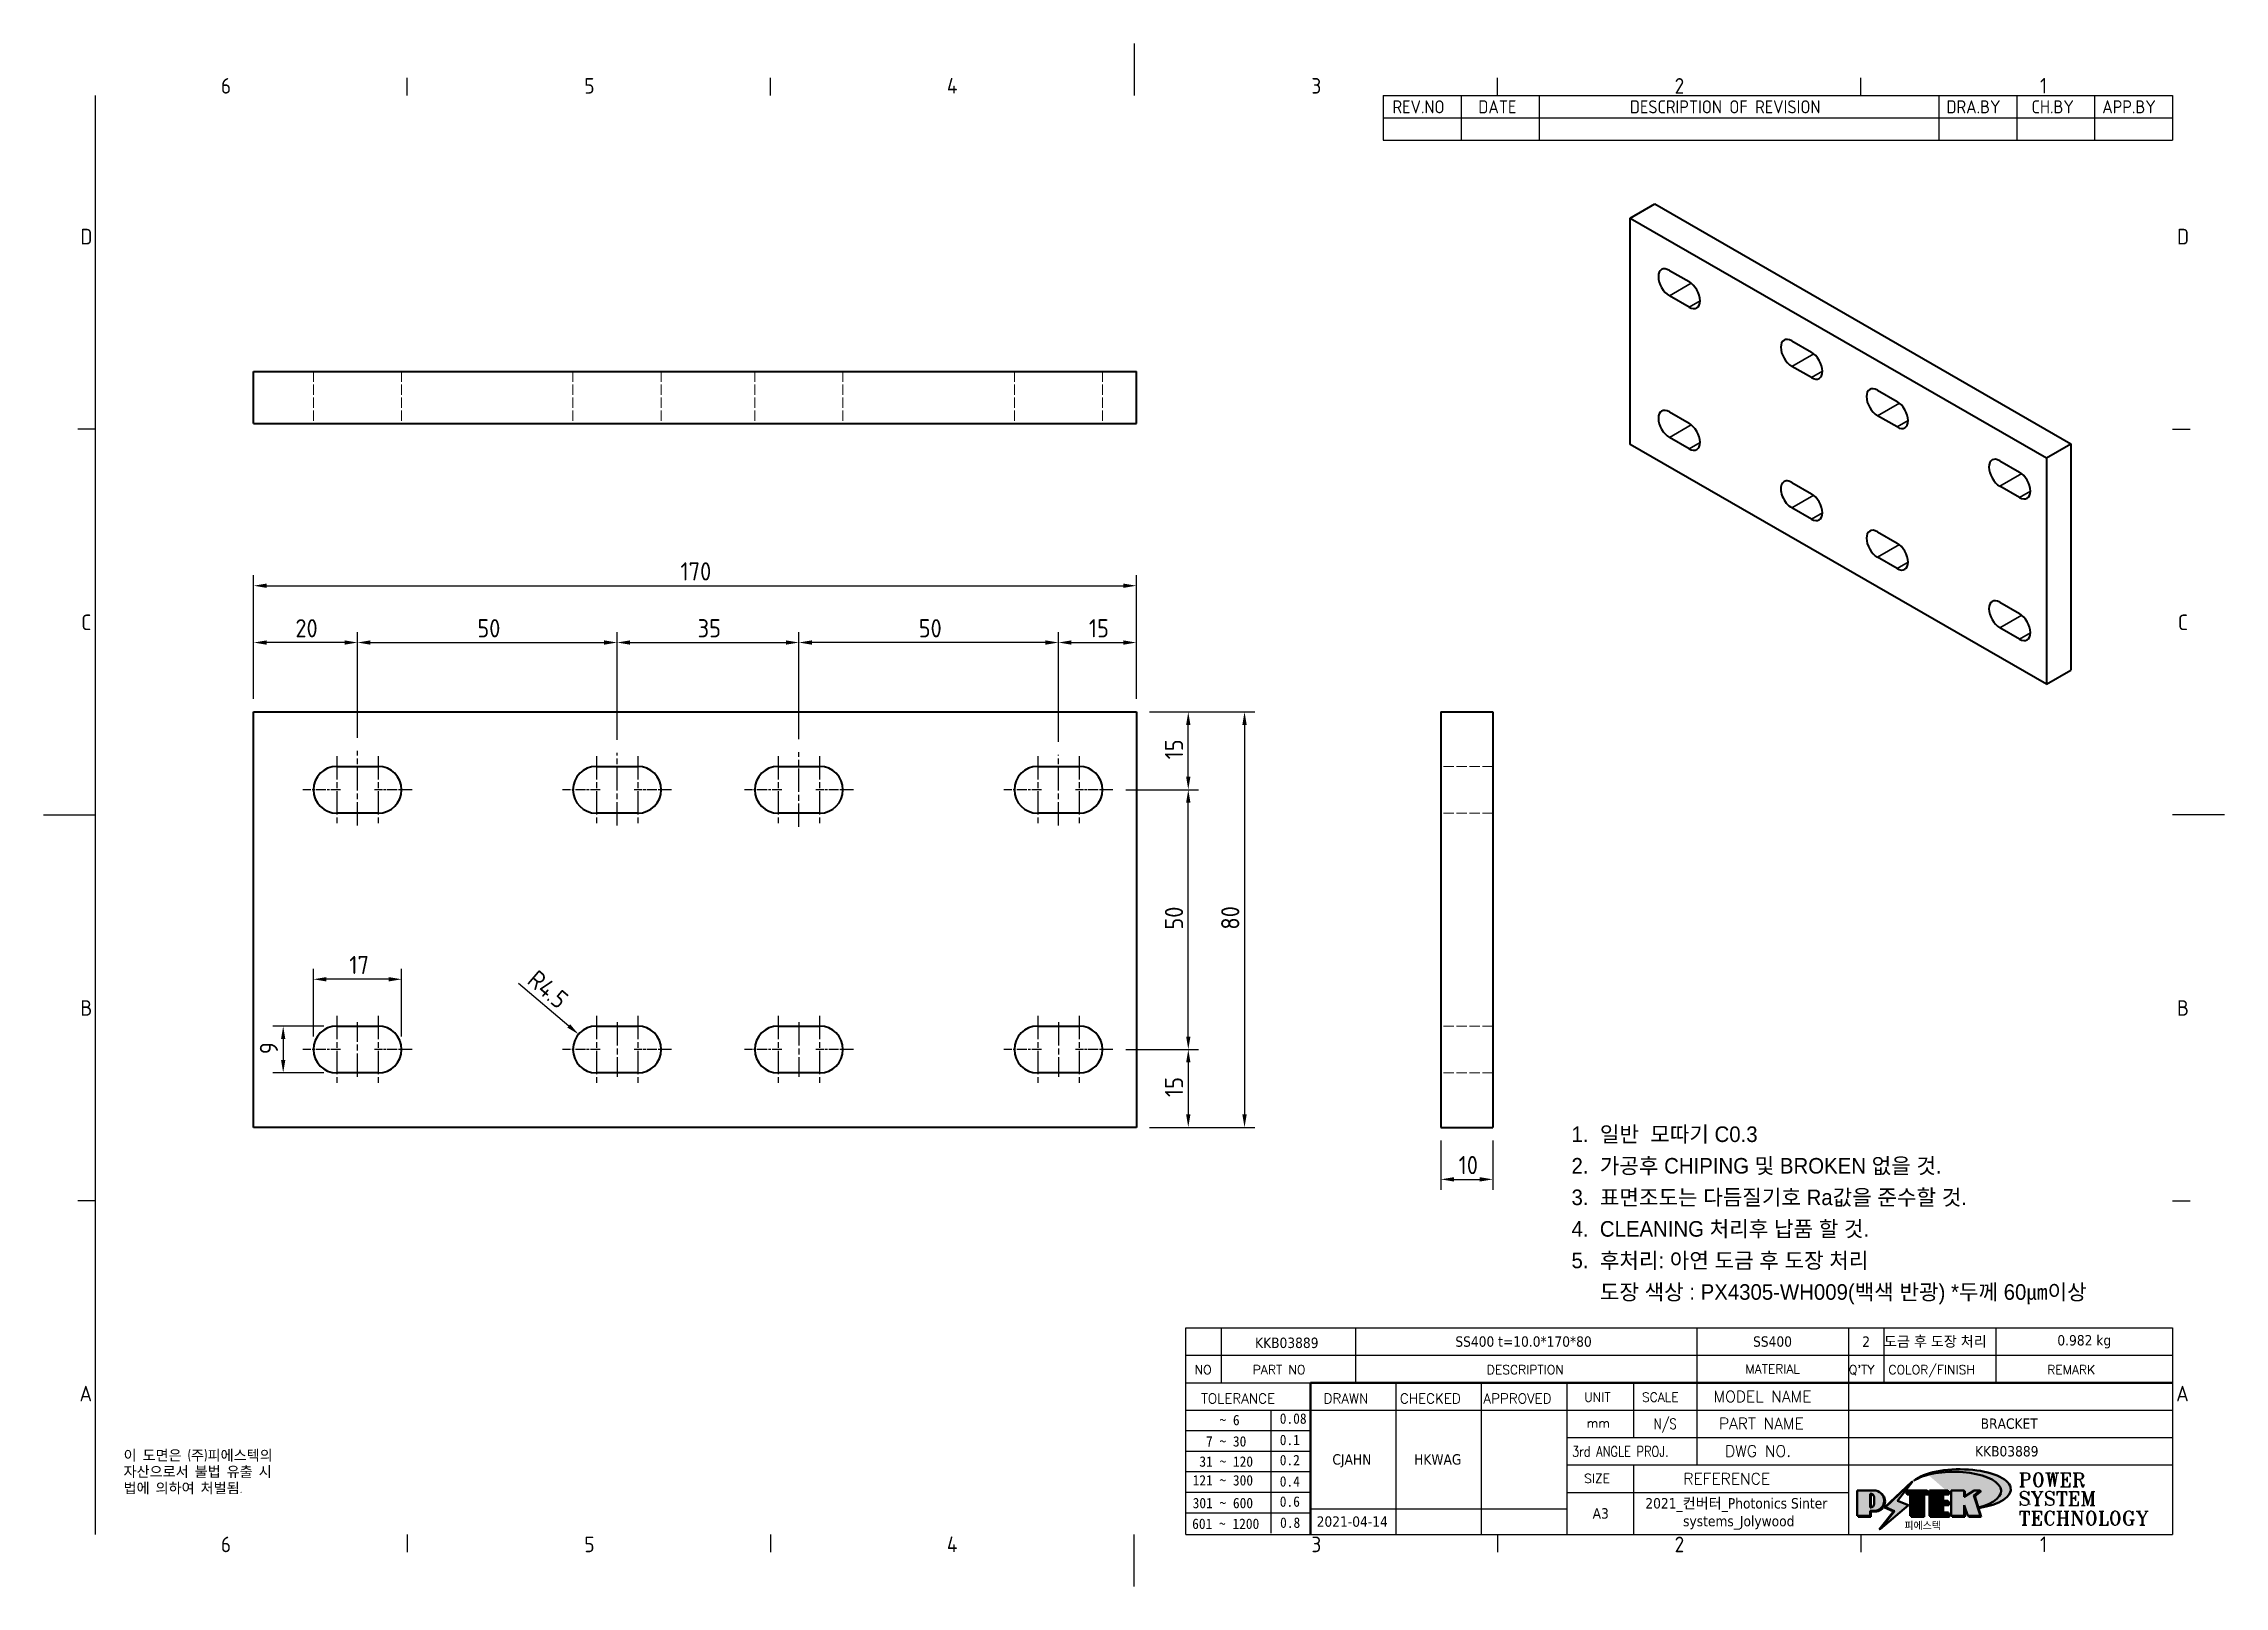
# Model space of a CAD drawing. Header units: millimetres. Extents: x 0 to 420, y 0 to 297.
import ezdxf
from ezdxf.enums import TextEntityAlignment as Align

# ---------------------------------------------------------------- set-up
doc = ezdxf.new("R2010")
doc.units = ezdxf.units.MM
doc.linetypes.add('CHAIN', pattern=[0.35429999999999995, 0.2362, -0.0295, 0.0591, -0.0295])
doc.linetypes.add('DASHED', pattern=[0.2067, 0.1654, -0.0413])
doc.layers.get('0').update_dxf_attribs({"color": 3, "lineweight": 25})
for name, color, linetype, lineweight in [('가려진 것(ISO)', 2, 'DASHED', 18), ('가시적인 것(ISO)', 3, 'Continuous', 40), ('가시적인 좁은 것(ISO)', 3, 'Continuous', 35), ('경계(ISO)', 7, 'Continuous', 25), ('기호(ISO)', 5, 'Continuous', 25), ('제목(ISO)', 5, 'Continuous', 50), ('중심 표식(ISO)', 1, 'Continuous', 25), ('중심선(ISO)', 1, 'Continuous', 25), ('치수(ISO)', 2, 'Continuous', 25), ('해치(ISO)', 7, 'Continuous', 18)]:
    doc.layers.add(name, color=color, linetype=linetype, lineweight=lineweight)
doc.styles.add('HAN_291', font='')
doc.styles.add('HAN_370', font='', dxfattribs={"width": 2})
doc.styles.add('ISO Proportional', font='arial.ttf')
doc.styles.add('ISO ProportionalPSTEK', font='isocp.shx')
doc.styles.add('RC_284', font='ROMANC.shx')
doc.styles.add('RC_287', font='ROMANC.shx')
doc.styles.add('RC_292', font='ROMANC.shx')
doc.styles.add('ROMANT_294', font='romant.shx')
doc.styles.add('문자 텍스트_PSTEK_POSCO', font='isocp.shx')
doc.styles.add('치수 텍스트_PSTEK_POSCO', font='isocp.shx')
doc.styles.add('텍스트 스타일198', font='tahoma.ttf')
doc.styles.add('텍스트 스타일333', font='ROMANC.shx', dxfattribs={"width": 0.800000011920929})
doc.styles.get('HAN_291').set_extended_font_data('GulimChe')
doc.styles.get('HAN_370').set_extended_font_data('GulimChe')
doc.dimstyles.new('치수_PSTEK_POSCO', dxfattribs={"dimtxt": 3.5, "dimasz": 2.5, "dimexe": 2, "dimexo": 2.5, "dimgap": 1, "dimtad": 1, "dimrnd": 1e-08, "dimdsep": 46, "dimtxsty": '치수 텍스트_PSTEK_POSCO', "dimcen": 0.09, "dimdle": 10, "dimclrd": 7, "dimclre": 7, "dimclrt": 2, "dimadec": 1, "dimazin": 2, "dimtfac": 1, "dimtmove": 0, "dimatfit": 3, "dimfxl": 0, "dimtolj": 1, "dimlwd": -1, "dimlwe": -1, "dimarcsym": 0})

msp = doc.modelspace()

# ---------------------------------------------------------------- texts
at = {"layer": '기호(ISO)', "color": 7, "insert": (15.39462540488438, 26.22827243992431), "char_height": 2.000000029802322, "width": 51.24013826054251, "attachment_point": 1, "line_spacing_factor": 0.9442214369773865, "style": '문자 텍스트_PSTEK_POSCO'}
msp.add_mtext('{이 도면은 (주)피에스텍의\\P자산으로서 불법 유출 시 \\P법에 의하여 처벌됨.}', dxfattribs=at)

# ---------------------------------------------------------------- blocks, each defined once
blk = doc.blocks.new('경계 Default Border')
at = {"layer": '경계(ISO)'}
for p, q in [((70, 287.0000076293945), (70, 290.4000091552734)), ((140, 287.0000076293945), (140, 290.4000091552734)), ((280, 287.0000076293945), (280, 290.4000091552734)), ((350, 287.0000076293945), (350, 290.4000091552734)), ((10, 222.7499961853027), (6.599999666213989, 222.7499961853027)), ((410, 222.7499961853027), (413.4000015258789, 222.7499961853027)), ((10, 74.25000190734863), (6.599999666213989, 74.25000190734863)), ((410, 74.25000190734863), (413.4000015258789, 74.25000190734863)), ((70, 10), (70, 6.599999666213989)), ((140, 10), (140, 6.599999666213989)), ((280, 10), (280, 6.599999666213989)), ((350, 10), (350, 6.599999666213989))]:
    blk.add_line(p, q, dxfattribs=at)
at = {"layer": '경계(ISO)', "flags": 128}
for points in [[(210, 297.0000076293945), (210, 287.0000076293945)], [(10, 10), (10, 287.0000076293945)], [(0, 148.5000038146973), (10, 148.5000038146973)], [(420, 148.5000038146973), (410, 148.5000038146973)], [(210, 0), (210, 10)]]:
    blk.add_lwpolyline(points, dxfattribs=at)
at = {"layer": '경계(ISO)', "color": 2, "char_height": 3.00000011920929, "attachment_point": 7, "style": '문자 텍스트_PSTEK_POSCO'}
for s, insert in [('6', (34.14453946055966, 287.3713945155963)), ('5', (104.1445394605597, 287.3713945155963)), ('4', (173.9734701308116, 287.4)), ('3', (244.1685395229535, 287.3713945155963)), ('2', (314.127739416884, 287.3713945155963)), ('1', (384.4860661041481, 287.4)), ('D', (7.078270083685684, 258.3463944559917)), ('D', (410.878270202895, 258.3463944559917)), ('C', (7.244539400955009, 184.0963944559917)), ('C', (411.0445395201643, 184.0963944559917)), ('B', (7.078270083685684, 109.8463944559917)), ('B', (410.878270202895, 109.8463944559917)), ('A', (6.914400698149937, 35.61784856929444)), ('A', (410.7144008173592, 35.61784856929444)), ('6', (34.14453946055966, 6.57139439638704)), ('5', (104.1445394605597, 6.57139439638704)), ('4', (173.9734701308116, 6.59999988079071)), ('3', (244.1685395229535, 6.57139439638704)), ('2', (314.127739416884, 6.57139439638704)), ('1', (384.4860661041481, 6.59999988079071))]:
    blk.add_mtext(s, dxfattribs=dict(at, insert=insert))
blk = doc.blocks.new('제목 블록 PSTEK')
for color, points in [(252, [(317.2195697678507, 17.0593801673321), (322.0326348870767, 21.62682475217465), (322.2781991042243, 21.94392121864296), (317.0471853425802, 16.97985676345368), (318.7512090904202, 16.1899260703855), (316.0018030350395, 12.71868385740789), (316.3356552234328, 13.00206718743325), (318.9235935156908, 16.2694494742633)]), (5, [(321.6183518841322, 17.4193704504104), (319.5281351041078, 18.24969419629727), (322.4505835294948, 22.02344462252142), (317.2195697678507, 17.0593801673321), (318.9235935156908, 16.2694494742633), (316.1741874603099, 12.79820726128571)]), (1, [(324.4839107253602, 19.60711530335299), (325.2419748254881, 19.60711530335299), (325.2419748254881, 20.25857663940324), (321.2266040451076, 20.25857663940324), (321.2266040451076, 19.60711530335299), (321.9846681452406, 19.60711530335299), (321.9846681452406, 15.3430047401139), (324.4839107253602, 15.3430047401139)]), (252, [(321.9846681452406, 19.60711530335299), (321.4042753185749, 19.60711530335299), (321.4042753185749, 19.45905590879572), (321.9846681452406, 19.45905590879572)]), (252, [(324.6615819988275, 19.45905590879572), (325.4196460989604, 19.45905590879572), (325.4196460989604, 20.11051724484596), (325.2419748254881, 20.11051724484596), (325.2419748254881, 19.60711530335299), (324.4839107253602, 19.60711530335299), (324.4839107253602, 15.3430047401139), (322.1623394187076, 15.3430047401139), (322.1623394187076, 15.19494534555726), (324.6615819988275, 15.19494534555726)]), (1, [(329.2277337269622, 20.25857663940324), (325.65654113025, 20.25857663940324), (325.65654113025, 15.3430047401139), (329.3580259941756, 15.3430047401139), (329.3580259941756, 15.9944660761648), (328.1137701654877, 15.9944660761648), (328.1137701654877, 17.56360607323003), (329.2277337269622, 17.56360607323003), (329.2277337269622, 18.25543873810179), (328.1137701654877, 18.25543873810179), (328.1137701654877, 19.60711530335299), (329.2277337269622, 19.60711530335299)]), (252, [(328.2914414389548, 19.45905590879572), (329.4054050004294, 19.45905590879572), (329.4054050004294, 20.11051724484596), (329.2277337269622, 20.11051724484596), (329.2277337269622, 19.60711530335299), (328.1137701654877, 19.60711530335299), (328.1137701654877, 18.25543873810179), (328.2914414389548, 18.25543873810179)]), (252, [(328.2914414389548, 17.41554667867274), (329.4054050004294, 17.41554667867274), (329.4054050004294, 18.10737934354514), (329.2277337269622, 18.10737934354514), (329.2277337269622, 17.56360607323003), (328.1137701654877, 17.56360607323003), (328.1137701654877, 15.9944660761648), (328.2914414389548, 15.9944660761648)]), (1, [(332.3312149849806, 20.25857663940324), (329.8592894925411, 20.25857663940324), (329.8592894925411, 15.3430047401139), (332.3312149849806, 15.3430047401139), (332.3312149849806, 17.4318630164523), (333.0701931098801, 15.3430047401139), (335.4855464857051, 15.3430047401139), (334.2514536401189, 19.30614745124769), (335.4379594596742, 20.25857663940324), (334.3071782107978, 20.25857663940324), (332.3312149849806, 18.99741471888304)]), (252, [(332.5088862584528, 16.92964231796647), (332.3312149849806, 17.43186301645164), (332.3312149849806, 15.3430047401139), (330.0369607660135, 15.3430047401139), (330.0369607660135, 15.19494534555726), (332.5088862584528, 15.19494534555726)]), (252, [(332.5088862584528, 20.1105172448466), (332.3312149849806, 20.1105172448466), (332.3312149849806, 18.99741471888368), (332.5088862584528, 19.11081371413894)]), (252, [(335.6156307331414, 20.11051724484596), (335.2535118015555, 20.11051724484596), (334.2514536401189, 19.30614745124769), (335.4855464857051, 15.3430047401139), (333.1954852176545, 15.3430047401139), (333.2478643833523, 15.19494534555726), (335.6632177591723, 15.19494534555726), (334.4291249135862, 19.15808805669106)]), (252, [(329.5356972676428, 15.8464066816075), (329.3580259941756, 15.8464066816075), (329.3580259941756, 15.3430047401139), (325.8342124037171, 15.3430047401139), (325.8342124037171, 15.19494534555726), (329.5356972676428, 15.19494534555726)])]:
    blk.add_hatch(color=color).paths.add_polyline_path(points)
h = blk.add_hatch(color=1)
edge = h.paths.add_edge_path(flags=0)
edge.add_line((314.2242174273352, 19.60711530335299), (314.2242174273352, 17.00126995915134))
edge.add_line((314.2242174273352, 17.00126995915134), (314.3485873187598, 17.00126995915134))
edge.add_arc((314.3485873187598, 17.6527312952023), 0.6514613360509371, 270, 360)
edge.add_line((315.0000486548106, 17.6527312952023), (315.0000486548106, 18.95565396730211))
edge.add_arc((314.3485873187598, 18.95565396730212), 0.6514613360508712, 0, 90)
edge.add_line((314.3485873187598, 19.60711530335299), (314.2242174273352, 19.60711530335299))
edge = h.paths.add_edge_path()
edge.add_arc((314.9847713324306, 18.28938669179658), 1.969189947606664, 269.9999999999959, 450)
edge.add_line((314.9847713324306, 20.25857663940318), (311.7664314776902, 20.25857663940324))
edge.add_line((311.7664314776902, 20.25857663940324), (311.7664314776902, 15.3430047401139))
edge.add_line((311.7664314776902, 15.3430047401139), (314.2242174273352, 15.3430047401139))
edge.add_line((314.2242174273352, 15.3430047401139), (314.2242174273352, 16.32019674418991))
edge.add_line((314.2242174273352, 16.32019674418991), (314.9847713324307, 16.32019674418991))
h = blk.add_hatch(color=252)
edge = h.paths.add_edge_path()
edge.add_arc((314.9847713324309, 18.28938669179657), 1.969189947606666, 270, 406.8278729790604)
edge.add_arc((315.1624426058984, 18.1413272972396), 1.969189947606962, -90, 53.560984836317004, ccw=False)
edge.add_line((315.1624426058984, 16.17213734963263), (314.4018887008024, 16.17213734963263))
edge.add_line((314.4018887008024, 16.17213734963263), (314.4018887008024, 15.19494534555726))
edge.add_line((314.4018887008024, 15.19494534555726), (311.9441027511573, 15.19494534555726))
edge.add_line((311.9441027511573, 15.19494534555726), (311.9441027511573, 15.3430047401139))
edge.add_line((311.9441027511573, 15.3430047401139), (314.2242174273352, 15.3430047401139))
edge.add_line((314.2242174273352, 15.3430047401139), (314.2242174273352, 16.32019674418991))
edge.add_line((314.2242174273352, 16.32019674418991), (314.9847713324309, 16.32019674418991))
h = blk.add_hatch(color=252)
edge = h.paths.add_edge_path()
edge.add_line((314.4018887008024, 19.45905590879572), (314.5262585922315, 19.45905590879572))
edge.add_arc((314.5262585922314, 18.80759457274939), 0.6514613360463194, 60.4189348879147, 90.00000000000318, ccw=False)
edge.add_arc((314.3485873187602, 18.95565396730057), 0.6514613360524251, 39.96992292766206, 90.00000000009999)
edge.add_line((314.3485873187591, 19.60711530335307), (314.2242174273352, 19.60711530335298))
edge.add_line((314.2242174273352, 19.60711530335299), (314.2242174273352, 17.00126995915134))
edge.add_line((314.2242174273352, 17.00126995915134), (314.3485873187591, 17.00126995915134))
edge.add_arc((314.3485873187568, 17.652731295233), 0.6514613360816299, 270.0000000002, 274.6930825552478)
edge.add_line((314.4018887008024, 17.0034541317032), (314.4018887008024, 19.45905590879572))
at = {"layer": '해치(ISO)'}
h = blk.add_hatch(color=140, dxfattribs=at)
edge = h.paths.add_edge_path()
edge.add_ellipse((330.3660919371412, 20.15576403068321), major_axis=(9.100907360794343, 0), ratio=0.4069904968023172, start_angle=301.3098473703837, end_angle=507.7436900681698)
edge.add_ellipse((331.5340919371412, 20.4634168429492), major_axis=(-9.82350664112931, 0), ratio=0.3942600559756514, start_angle=111.51207141178469, end_angle=334.47025347086895, ccw=False)
edge.add_line((335.1363447531188, 16.8601935978785), (335.0955236905705, 16.99119398620872))
at = {"color": 180}
for p, q in [((182.475792979055, 11.79100474011392), (182.4757929790549, 51.56524660363496)), ((182.4757929790549, 51.56524660363496), (372.4757929537551, 51.56524660363496)), ((189.2651435055721, 51.56524660363496), (189.2651435055722, 41.00524660363494)), ((215.2152739891528, 41.00524660363494), (215.2152739891528, 51.56524660363496)), ((280.8758854511282, 51.56524660363496), (280.8758854511282, 41.00524660363494)), ((310.0881549537552, 51.56524660363496), (310.0881549537553, 41.00524660363494)), ((316.9044520275131, 51.56524660363496), (316.9044520275127, 41.00524660363494)), ((338.4566026226726, 51.56524660363496), (338.4566026226727, 41.00524660363494)), ((372.4757929537551, 51.56524660363496), (372.4757929537551, 11.79100474011389)), ((182.475792979055, 46.2852466036349), (372.4757929537551, 46.28524660363492)), ((182.475792979055, 41.00524660363493), (206.451475290024, 41.00524660363493)), ((222.9401812389276, 11.79100474011392), (222.9401812389276, 41.00524660363494)), ((239.4288871878316, 11.79100474011392), (239.4288871878316, 41.00524660363494)), ((255.9175931367356, 11.79100474011392), (255.9175931367356, 41.00524660363494)), ((268.6918866058747, 41.00524660363494), (268.6918866058747, 30.44524660363498)), ((280.8758854511282, 41.00524660363494), (280.8758854511282, 25.16524660363502)), ((310.088154953755, 41.00524660363494), (310.088154953755, 11.79100474011392)), ((182.475792979055, 35.72524660363497), (206.451475290024, 35.72524660363497)), ((198.8621818849491, 12.02524660363491), (198.8621818849491, 35.72524660363497)), ((206.451475290024, 35.72524660363497), (372.4757929537551, 35.72524660363497)), ((182.475792979055, 31.77524660363492), (206.451475290024, 31.77524660363492)), ((255.917593136736, 30.44524660363498), (372.4757929537552, 30.44524660363501)), ((182.475792979055, 27.82524660363487), (206.451475290024, 27.82524660363487)), ((182.475792979055, 23.87524660363505), (206.451475290024, 23.87524660363505)), ((255.9175931367359, 25.16524660363502), (372.4757929537552, 25.165246603635)), ((268.6918866058744, 25.16524660363502), (268.6918866058744, 11.79100474011392)), ((182.475792979055, 19.92524660363478), (206.451475290024, 19.92524660363478)), ((255.9175931367359, 19.88524660363481), (310.0881549537553, 19.88524660363481)), ((182.475792979055, 15.97524660363496), (206.451475290024, 15.97524660363496)), ((206.451475290024, 16.74100474011396), (255.9175931367359, 16.74100474011396)), ((182.475792979055, 11.79100474011392), (372.4757929537551, 11.79100474011389))]:
    blk.add_line(p, q, dxfattribs=at)
at = {"color": 7, "lineweight": 50}
for p, q in [((206.4514752900237, 11.79100474011392), (206.4514752900237, 41.00524660363494)), ((206.451475290024, 41.00524660363494), (372.4757929537551, 41.00524660363496))]:
    blk.add_line(p, q, dxfattribs=at)
at = {"color": 7}
for p, q in [((322.2781991042243, 21.94392121864296), (317.0471853425802, 16.97985676345368)), ((322.4505835294948, 22.02344462252142), (317.2195697678507, 17.0593801673321)), ((317.2195697678507, 17.0593801673321), (322.0326348870767, 21.62682475217465)), ((319.5281351041078, 18.24969419629727), (322.4505835294948, 22.02344462252142)), ((322.0326348870767, 21.62682475217465), (322.2781991042243, 21.94392121864296)), ((311.7664314776902, 20.25900474011391), (311.7664314776902, 15.34300474011391)), ((314.9847713324309, 20.25857663940324), (311.7664314776902, 20.25857663940324)), ((314.9847713324309, 20.25857663940324), (311.7664314776902, 20.25857663940324)), ((311.7664314776902, 20.25857663940324), (311.7664314776902, 15.3430047401139)), ((314.2242174273352, 17.00126995915134), (314.2242174273352, 19.60711530335299)), ((314.2242174273352, 19.60711530335299), (314.3485873187591, 19.60711530335299)), ((314.3485873187591, 19.60711530335299), (314.2242174273352, 19.60711530335299)), ((314.2242174273352, 19.60711530335299), (314.2242174273352, 17.00126995915134)), ((314.2242174273352, 17.00126995915134), (314.2242174273352, 19.60711530335299)), ((314.2242174273352, 19.60711530335299), (314.3485873187591, 19.60711530335299)), ((314.3485873187591, 17.00126995915134), (314.2242174273352, 17.00126995915134)), ((314.2242174273352, 17.00126995915134), (314.3485873187591, 17.00126995915134)), ((314.3485873187591, 17.00126995915134), (314.2242174273352, 17.00126995915134)), ((314.4018887008024, 19.45905590879572), (314.5262585922314, 19.45905590879572)), ((314.4018887008024, 17.0034541317032), (314.4018887008024, 19.45905590879572)), ((315.0000486548106, 18.95565396730275), (315.0000486548106, 17.65273129520161)), ((315.0000486548106, 18.95565396730275), (315.0000486548106, 17.65273129520161)), ((316.1741874603099, 12.79820726128571), (321.6183518841322, 17.4193704504104)), ((317.0471853425802, 16.97985676345368), (318.7512090904202, 16.1899260703855)), ((318.9235935156908, 16.2694494742633), (317.2195697678507, 17.0593801673321)), ((317.2195697678507, 17.0593801673321), (318.9235935156908, 16.2694494742633)), ((321.6183518841322, 17.4193704504104), (319.5281351041078, 18.24969419629727)), ((325.2419748254881, 20.25857663940324), (321.2266040451076, 20.25857663940324)), ((321.2266040451076, 20.25857663940324), (321.2266040451076, 19.60711530335299)), ((325.2419748254881, 20.25857663940324), (321.2266040451076, 20.25857663940324)), ((321.2266040451076, 20.25857663940324), (321.2266040451076, 19.60711530335299)), ((321.2266040451076, 19.60711530335299), (321.9846681452406, 19.60711530335299)), ((321.2266040451076, 19.60711530335299), (321.9846681452406, 19.60711530335299)), ((321.4042753185749, 19.60711530335299), (321.4042753185749, 19.45905590879572)), ((321.9846681452406, 19.60711530335299), (321.4042753185749, 19.60711530335299)), ((321.4042753185749, 19.45905590879572), (321.9846681452406, 19.45905590879572)), ((321.9846681452406, 19.60711530335299), (321.9846681452406, 15.3430047401139)), ((321.9846681452406, 19.45905590879572), (321.9846681452406, 19.60711530335299)), ((321.9846681452406, 19.60711530335299), (321.9846681452406, 15.3430047401139)), ((324.4839107253602, 19.60711530335299), (325.2419748254881, 19.60711530335299)), ((324.4839107253602, 15.3430047401139), (324.4839107253602, 19.60711530335299)), ((325.2419748254881, 19.60711530335299), (324.4839107253602, 19.60711530335299)), ((324.4839107253602, 19.60711530335299), (324.4839107253602, 15.3430047401139)), ((324.4839107253602, 19.60711530335299), (325.2419748254881, 19.60711530335299)), ((324.4839107253602, 15.3430047401139), (324.4839107253602, 19.60711530335299)), ((324.6615819988275, 19.45905590879572), (325.4196460989604, 19.45905590879572)), ((324.6615819988275, 15.19494534555726), (324.6615819988275, 19.45905590879572)), ((325.2419748254881, 19.60711530335299), (325.2419748254881, 20.25857663940324)), ((325.2419748254881, 19.60711530335299), (325.2419748254881, 20.25857663940324)), ((325.4196460989604, 20.11051724484596), (325.2419748254881, 20.11051724484596)), ((325.2419748254881, 20.11051724484596), (325.2419748254881, 19.60711530335299)), ((325.4196460989604, 19.45905590879572), (325.4196460989604, 20.11051724484596)), ((329.2277337269622, 20.25857663940324), (325.65654113025, 20.25857663940324)), ((325.65654113025, 20.25857663940324), (325.65654113025, 15.3430047401139)), ((325.65654113025, 20.25857663940324), (325.65654113025, 15.3430047401139)), ((329.2277337269622, 20.25857663940324), (325.65654113025, 20.25857663940324)), ((328.1137701654877, 18.25543873810179), (328.1137701654877, 19.60711530335299)), ((328.1137701654877, 19.60711530335299), (329.2277337269622, 19.60711530335299)), ((329.2277337269622, 19.60711530335299), (328.1137701654877, 19.60711530335299)), ((328.1137701654877, 19.60711530335299), (328.1137701654877, 18.25543873810179)), ((328.1137701654877, 18.25543873810179), (328.1137701654877, 19.60711530335299)), ((328.1137701654877, 19.60711530335299), (329.2277337269622, 19.60711530335299)), ((329.2277337269622, 18.25543873810179), (328.1137701654877, 18.25543873810179)), ((328.1137701654877, 18.25543873810179), (328.2914414389548, 18.25543873810179)), ((329.2277337269622, 18.25543873810179), (328.1137701654877, 18.25543873810179)), ((328.1137701654877, 17.56360607323003), (329.2277337269622, 17.56360607323003)), ((328.1137701654877, 15.9944660761648), (328.1137701654877, 17.56360607323003)), ((329.2277337269622, 17.56360607323003), (328.1137701654877, 17.56360607323003)), ((328.1137701654877, 17.56360607323003), (328.1137701654877, 15.9944660761648)), ((328.1137701654877, 17.56360607323003), (329.2277337269622, 17.56360607323003)), ((328.1137701654877, 15.9944660761648), (328.1137701654877, 17.56360607323003)), ((328.2914414389548, 18.25543873810179), (328.2914414389548, 19.45905590879572)), ((328.2914414389548, 19.45905590879572), (329.4054050004294, 19.45905590879572)), ((328.2914414389548, 15.9944660761648), (328.2914414389548, 17.41554667867274)), ((328.2914414389548, 17.41554667867274), (329.4054050004294, 17.41554667867274)), ((329.2277337269622, 19.60711530335299), (329.2277337269622, 20.25857663940324)), ((329.2277337269622, 19.60711530335299), (329.2277337269622, 20.25857663940324)), ((329.4054050004294, 20.11051724484596), (329.2277337269622, 20.11051724484596)), ((329.2277337269622, 20.11051724484596), (329.2277337269622, 19.60711530335299)), ((329.2277337269622, 17.56360607323003), (329.2277337269622, 18.25543873810179)), ((329.2277337269622, 17.56360607323003), (329.2277337269622, 18.25543873810179)), ((329.4054050004294, 18.10737934354514), (329.2277337269622, 18.10737934354514)), ((329.2277337269622, 18.10737934354514), (329.2277337269622, 17.56360607323003)), ((329.4054050004294, 19.45905590879572), (329.4054050004294, 20.11051724484596)), ((329.4054050004294, 17.41554667867274), (329.4054050004294, 18.10737934354514)), ((332.3312149849806, 20.25857663940324), (329.8592894925411, 20.25857663940324)), ((329.8592894925411, 20.25857663940324), (329.8592894925411, 15.3430047401139)), ((329.8592894925411, 20.25857663940324), (329.8592894925411, 15.3430047401139)), ((332.3312149849806, 20.25857663940324), (329.8592894925411, 20.25857663940324)), ((334.3071782107978, 20.25857663940324), (332.3312149849806, 18.99741471888304)), ((332.3312149849806, 18.99741471888304), (332.3312149849806, 20.25857663940324)), ((334.3071782107978, 20.25857663940324), (332.3312149849806, 18.99741471888304)), ((332.3312149849806, 18.99741471888304), (332.3312149849806, 20.25857663940324)), ((332.5088862584528, 20.1105172448466), (332.3312149849806, 20.1105172448466)), ((332.3312149849806, 20.1105172448466), (332.3312149849806, 18.99741471888368)), ((332.3312149849806, 18.99741471888368), (332.5088862584528, 19.11081371413894)), ((332.3312149849806, 17.4318630164523), (333.0701931098801, 15.3430047401139)), ((332.3312149849806, 15.3430047401139), (332.3312149849806, 17.4318630164523)), ((332.5088862584528, 16.92964231796647), (332.3312149849806, 17.43186301645164)), ((332.3312149849806, 17.43186301645164), (332.3312149849806, 15.3430047401139)), ((332.3312149849806, 17.4318630164523), (333.0701931098801, 15.3430047401139)), ((332.3312149849806, 15.3430047401139), (332.3312149849806, 17.4318630164523)), ((332.5088862584528, 19.11081371413894), (332.5088862584528, 20.1105172448466)), ((332.5088862584528, 15.19494534555726), (332.5088862584528, 16.92964231796647)), ((334.2514536401189, 19.30614745124769), (335.4379594596742, 20.25857663940324)), ((334.2514536401189, 19.30614745124769), (335.4379594596742, 20.25857663940324)), ((335.2535118015555, 20.11051724484596), (334.2514536401189, 19.30614745124769)), ((335.4855464857051, 15.3430047401139), (334.2514536401189, 19.30614745124769)), ((334.2514536401189, 19.30614745124769), (335.4855464857051, 15.3430047401139)), ((335.4855464857051, 15.3430047401139), (334.2514536401189, 19.30614745124769)), ((335.4379594596742, 20.25857663940324), (334.3071782107978, 20.25857663940324)), ((335.4379594596742, 20.25857663940324), (334.3071782107978, 20.25857663940324)), ((334.4291249135862, 19.15808805669104), (335.6156307331414, 20.11051724484596)), ((335.6632177591723, 15.19494534555726), (334.4291249135862, 19.15808805669104)), ((335.6156307331414, 20.11051724484596), (335.2535118015555, 20.11051724484596)), ((345.0447381189468, 17.50375595811051), (344.9867755289346, 17.689895936919)), ((311.7664314776902, 15.3430047401139), (314.2242174273352, 15.3430047401139)), ((311.7664314776902, 15.3430047401139), (314.2242174273352, 15.3430047401139)), ((314.2242174273352, 15.3430047401139), (311.9441027511573, 15.3430047401139)), ((311.9441027511573, 15.3430047401139), (311.9441027511573, 15.19494534555726)), ((311.9441027511573, 15.19494534555726), (314.4018887008024, 15.19494534555726)), ((314.2242174273352, 16.32019674418991), (314.9847713324309, 16.32019674418991)), ((314.2242174273352, 15.3430047401139), (314.2242174273352, 16.32019674418991)), ((314.9847713324309, 16.32019674418991), (314.2242174273352, 16.32019674418991)), ((314.2242174273352, 16.32019674418991), (314.2242174273352, 15.3430047401139)), ((314.2242174273352, 16.32019674418991), (314.9847713324309, 16.32019674418991)), ((314.2242174273352, 15.3430047401139), (314.2242174273352, 16.32019674418991)), ((314.4018887008024, 16.17213734963263), (315.162442605898, 16.17213734963263)), ((314.4018887008024, 15.19494534555726), (314.4018887008024, 16.17213734963263)), ((318.7512090904202, 16.1899260703855), (316.0018030350395, 12.71868385740789)), ((316.0018030350395, 12.71868385740789), (316.3356552234328, 13.00206718743325)), ((318.9235935156908, 16.2694494742633), (316.1741874603099, 12.79820726128571)), ((316.3356552234328, 13.00206718743325), (318.9235935156908, 16.2694494742633)), ((321.9846681452406, 15.3430047401139), (324.4839107253602, 15.3430047401139)), ((321.9846681452406, 15.3430047401139), (324.4839107253602, 15.3430047401139)), ((324.4839107253602, 15.3430047401139), (322.1623394187076, 15.3430047401139)), ((322.1623394187076, 15.3430047401139), (322.1623394187076, 15.19494534555726)), ((322.1623394187076, 15.19494534555726), (324.6615819988275, 15.19494534555726)), ((325.65654113025, 15.3430047401139), (329.3580259941756, 15.3430047401139)), ((325.65654113025, 15.3430047401139), (329.3580259941756, 15.3430047401139)), ((329.3580259941756, 15.3430047401139), (325.8342124037171, 15.3430047401139)), ((325.8342124037171, 15.3430047401139), (325.8342124037171, 15.19494534555726)), ((325.8342124037171, 15.19494534555726), (329.5356972676428, 15.19494534555726)), ((329.3580259941756, 15.9944660761648), (328.1137701654877, 15.9944660761648)), ((328.1137701654877, 15.9944660761648), (328.2914414389548, 15.9944660761648)), ((329.3580259941756, 15.9944660761648), (328.1137701654877, 15.9944660761648)), ((329.3580259941756, 15.3430047401139), (329.3580259941756, 15.9944660761648)), ((329.3580259941756, 15.3430047401139), (329.3580259941756, 15.9944660761648)), ((329.5356972676428, 15.8464066816075), (329.3580259941756, 15.8464066816075)), ((329.3580259941756, 15.8464066816075), (329.3580259941756, 15.3430047401139)), ((329.5356972676428, 15.19494534555726), (329.5356972676428, 15.8464066816075)), ((329.8592894925411, 15.3430047401139), (332.3312149849806, 15.3430047401139)), ((329.8592894925411, 15.3430047401139), (332.3312149849806, 15.3430047401139)), ((332.3312149849806, 15.3430047401139), (330.0369607660135, 15.3430047401139)), ((330.0369607660135, 15.3430047401139), (330.0369607660135, 15.19494534555726)), ((330.0369607660135, 15.19494534555726), (332.5088862584528, 15.19494534555726)), ((333.0701931098801, 15.3430047401139), (335.4855464857051, 15.3430047401139)), ((333.0701931098801, 15.3430047401139), (335.4855464857051, 15.3430047401139)), ((335.4855464857051, 15.3430047401139), (333.1954852176545, 15.3430047401139)), ((333.1954852176545, 15.3430047401139), (333.2478643833523, 15.19494534555726)), ((333.2478643833523, 15.19494534555726), (335.6632177591723, 15.19494534555726))]:
    blk.add_line(p, q, dxfattribs=at)
at = {"color": 5}
for p, q in [((322.4505835294948, 22.02344462252142), (317.2195697678507, 17.0593801673321)), ((319.5281351041078, 18.24969419629727), (322.4505835294948, 22.02344462252142)), ((316.1741874603099, 12.79820726128571), (321.6183518841322, 17.4193704504104)), ((317.2195697678507, 17.0593801673321), (318.9235935156908, 16.2694494742633)), ((321.6183518841322, 17.4193704504104), (319.5281351041078, 18.24969419629727)), ((318.9235935156908, 16.2694494742633), (316.1741874603099, 12.79820726128571))]:
    blk.add_line(p, q, dxfattribs=at)
at = {"color": 1}
for p, q in [((314.9847713324309, 20.25857663940324), (311.7664314776902, 20.25857663940324)), ((311.7664314776902, 20.25857663940324), (311.7664314776902, 15.3430047401139)), ((314.2242174273352, 17.00126995915134), (314.2242174273352, 19.60711530335299)), ((314.2242174273352, 19.60711530335299), (314.3485873187591, 19.60711530335299)), ((314.3485873187591, 17.00126995915134), (314.2242174273352, 17.00126995915134)), ((315.0000486548106, 18.95565396730275), (315.0000486548106, 17.65273129520161)), ((325.2419748254881, 20.25857663940324), (321.2266040451076, 20.25857663940324)), ((321.2266040451076, 20.25857663940324), (321.2266040451076, 19.60711530335299)), ((321.2266040451076, 19.60711530335299), (321.9846681452406, 19.60711530335299)), ((321.9846681452406, 19.60711530335299), (321.9846681452406, 15.3430047401139)), ((324.4839107253602, 19.60711530335299), (325.2419748254881, 19.60711530335299)), ((324.4839107253602, 15.3430047401139), (324.4839107253602, 19.60711530335299)), ((325.2419748254881, 19.60711530335299), (325.2419748254881, 20.25857663940324)), ((329.2277337269622, 20.25857663940324), (325.65654113025, 20.25857663940324)), ((325.65654113025, 20.25857663940324), (325.65654113025, 15.3430047401139)), ((328.1137701654877, 18.25543873810179), (328.1137701654877, 19.60711530335299)), ((328.1137701654877, 19.60711530335299), (329.2277337269622, 19.60711530335299)), ((329.2277337269622, 18.25543873810179), (328.1137701654877, 18.25543873810179)), ((328.1137701654877, 17.56360607323003), (329.2277337269622, 17.56360607323003)), ((328.1137701654877, 15.9944660761648), (328.1137701654877, 17.56360607323003)), ((329.2277337269622, 19.60711530335299), (329.2277337269622, 20.25857663940324)), ((329.2277337269622, 17.56360607323003), (329.2277337269622, 18.25543873810179)), ((332.3312149849806, 20.25857663940324), (329.8592894925411, 20.25857663940324)), ((329.8592894925411, 20.25857663940324), (329.8592894925411, 15.3430047401139)), ((334.3071782107978, 20.25857663940324), (332.3312149849806, 18.99741471888304)), ((332.3312149849806, 18.99741471888304), (332.3312149849806, 20.25857663940324)), ((332.3312149849806, 17.4318630164523), (333.0701931098801, 15.3430047401139)), ((332.3312149849806, 15.3430047401139), (332.3312149849806, 17.4318630164523)), ((334.2514536401189, 19.30614745124769), (335.4379594596742, 20.25857663940324)), ((335.4855464857051, 15.3430047401139), (334.2514536401189, 19.30614745124769)), ((335.4379594596742, 20.25857663940324), (334.3071782107978, 20.25857663940324)), ((311.7664314776902, 15.3430047401139), (314.2242174273352, 15.3430047401139)), ((314.2242174273352, 16.32019674418991), (314.9847713324309, 16.32019674418991)), ((314.2242174273352, 15.3430047401139), (314.2242174273352, 16.32019674418991)), ((321.9846681452406, 15.3430047401139), (324.4839107253602, 15.3430047401139)), ((325.65654113025, 15.3430047401139), (329.3580259941756, 15.3430047401139)), ((329.3580259941756, 15.9944660761648), (328.1137701654877, 15.9944660761648)), ((329.3580259941756, 15.3430047401139), (329.3580259941756, 15.9944660761648)), ((329.8592894925411, 15.3430047401139), (332.3312149849806, 15.3430047401139)), ((333.0701931098801, 15.3430047401139), (335.4855464857051, 15.3430047401139))]:
    blk.add_line(p, q, dxfattribs=at)
at = {"color": 7}
for centre, radius, start, end in [((314.3485873187598, 18.95565396730211), 0.6514613360508712, 0, 90), ((314.3485873187602, 18.95565396730057), 0.6514613360524251, 39.96992292766117, 90), ((314.3485873187598, 18.95565396730212), 0.6514613360508712, 0, 90), ((314.3485873187597, 17.65273129520228), 0.6514613360509381, 270, 0), ((314.3485873187598, 17.6527312952023), 0.6514613360509381, 270, 0), ((314.3485873187568, 17.652731295233), 0.6514613360816299, 270, 274.6930825552478), ((314.5262585922314, 18.80759457274939), 0.6514613360463193, 60.41893488791137, 90), ((314.9847713324309, 18.28938669179658), 1.969189947606665, 270, 90), ((314.9847713324309, 18.28938669179658), 1.969189947606665, 270, 90), ((314.9847713324307, 18.2893866917965), 1.969189947606594, 270, 46.82787297909833), ((315.1624426058984, 18.1413272972396), 1.969189947606961, 270, 53.56098483636067)]:
    blk.add_arc(centre, radius, start, end, dxfattribs=at)
at = {"color": 1}
for centre, radius, start, end in [((314.3485873187598, 18.95565396730211), 0.6514613360508712, 0, 90), ((314.3485873187598, 17.6527312952023), 0.6514613360509381, 270, 0), ((314.9847713324309, 18.28938669179657), 1.969189947606665, 270, 90)]:
    blk.add_arc(centre, radius, start, end, dxfattribs=at)
at = {"layer": '제목(ISO)', "lineweight": 18}
blk.add_line((182.475792979055, 35.72500474011393), (182.475792979055, 11.79100474011392), dxfattribs=at)
at = {"layer": '제목(ISO)'}
for p, q in [((322.2781991042243, 21.94392121864296), (317.0471853425802, 16.97985676345368)), ((322.4505835294948, 22.02344462252142), (317.2195697678507, 17.0593801673321)), ((317.2195697678507, 17.0593801673321), (322.0326348870767, 21.62682475217465)), ((319.5281351041078, 18.24969419629727), (322.4505835294948, 22.02344462252142)), ((322.0326348870767, 21.62682475217465), (322.2781991042243, 21.94392121864296)), ((314.9847713324306, 20.25857663940324), (311.7664314776902, 20.25857663940324)), ((311.7664314776902, 20.25857663940324), (311.7664314776902, 15.3430047401139)), ((314.2242174273352, 17.00126995915134), (314.2242174273352, 19.60711530335299)), ((314.2242174273352, 19.60711530335299), (314.3485873187598, 19.60711530335299)), ((314.3485873187591, 19.60711530335299), (314.2242174273352, 19.60711530335299)), ((314.2242174273352, 19.60711530335299), (314.2242174273352, 17.00126995915134)), ((314.3485873187598, 17.00126995915134), (314.2242174273352, 17.00126995915134)), ((314.2242174273352, 17.00126995915134), (314.3485873187591, 17.00126995915134)), ((314.4018887008024, 19.45905590879572), (314.5262585922314, 19.45905590879572)), ((314.4018887008024, 17.0034541317032), (314.4018887008024, 19.45905590879572)), ((315.0000486548106, 18.95565396730211), (315.0000486548106, 17.6527312952023)), ((316.1741874603099, 12.79820726128571), (321.6183518841322, 17.4193704504104)), ((317.0471853425802, 16.97985676345368), (318.7512090904202, 16.1899260703855)), ((317.2195697678507, 17.0593801673321), (318.9235935156908, 16.2694494742633)), ((318.9235935156908, 16.2694494742633), (317.2195697678507, 17.0593801673321)), ((321.6183518841322, 17.4193704504104), (319.5281351041078, 18.24969419629727)), ((325.2419748254881, 20.25857663940324), (321.2266040451076, 20.25857663940324)), ((321.2266040451076, 20.25857663940324), (321.2266040451076, 19.60711530335299)), ((321.2266040451076, 19.60711530335299), (321.9846681452406, 19.60711530335299)), ((321.9846681452406, 19.60711530335299), (321.4042753185749, 19.60711530335299)), ((321.4042753185749, 19.60711530335299), (321.4042753185749, 19.45905590879572)), ((321.4042753185749, 19.45905590879572), (321.9846681452406, 19.45905590879572)), ((321.9846681452406, 19.60711530335299), (321.9846681452406, 15.3430047401139)), ((321.9846681452406, 19.45905590879572), (321.9846681452406, 19.60711530335299)), ((324.4839107253602, 19.60711530335299), (325.2419748254881, 19.60711530335299)), ((324.4839107253602, 15.3430047401139), (324.4839107253602, 19.60711530335299)), ((325.2419748254881, 19.60711530335299), (324.4839107253602, 19.60711530335299)), ((324.4839107253602, 19.60711530335299), (324.4839107253602, 15.3430047401139)), ((324.6615819988275, 19.45905590879572), (325.4196460989604, 19.45905590879572)), ((324.6615819988275, 15.19494534555726), (324.6615819988275, 19.45905590879572)), ((325.2419748254881, 19.60711530335299), (325.2419748254881, 20.25857663940324)), ((325.4196460989604, 20.11051724484596), (325.2419748254881, 20.11051724484596)), ((325.2419748254881, 20.11051724484596), (325.2419748254881, 19.60711530335299)), ((325.4196460989604, 19.45905590879572), (325.4196460989604, 20.11051724484596)), ((329.2277337269622, 20.25857663940324), (325.65654113025, 20.25857663940324)), ((325.65654113025, 20.25857663940324), (325.65654113025, 15.3430047401139)), ((328.1137701654877, 18.25543873810179), (328.1137701654877, 19.60711530335299)), ((328.1137701654877, 19.60711530335299), (329.2277337269622, 19.60711530335299)), ((329.2277337269622, 19.60711530335299), (328.1137701654877, 19.60711530335299)), ((328.1137701654877, 19.60711530335299), (328.1137701654877, 18.25543873810179)), ((329.2277337269622, 18.25543873810179), (328.1137701654877, 18.25543873810179)), ((328.1137701654877, 18.25543873810179), (328.2914414389548, 18.25543873810179)), ((328.1137701654877, 15.9944660761648), (328.1137701654877, 17.56360607323003)), ((328.1137701654877, 17.56360607323003), (329.2277337269622, 17.56360607323003)), ((329.2277337269622, 17.56360607323003), (328.1137701654877, 17.56360607323003)), ((328.1137701654877, 17.56360607323003), (328.1137701654877, 15.9944660761648)), ((328.2914414389548, 19.45905590879572), (329.4054050004294, 19.45905590879572)), ((328.2914414389548, 18.25543873810179), (328.2914414389548, 19.45905590879572)), ((328.2914414389548, 17.41554667867274), (329.4054050004294, 17.41554667867274)), ((328.2914414389548, 15.9944660761648), (328.2914414389548, 17.41554667867274)), ((329.2277337269622, 19.60711530335299), (329.2277337269622, 20.25857663940324)), ((329.4054050004294, 20.11051724484596), (329.2277337269622, 20.11051724484596)), ((329.2277337269622, 20.11051724484596), (329.2277337269622, 19.60711530335299)), ((329.2277337269622, 17.56360607323003), (329.2277337269622, 18.25543873810179)), ((329.4054050004294, 18.10737934354514), (329.2277337269622, 18.10737934354514)), ((329.2277337269622, 18.10737934354514), (329.2277337269622, 17.56360607323003)), ((329.4054050004294, 19.45905590879572), (329.4054050004294, 20.11051724484596)), ((329.4054050004294, 17.41554667867274), (329.4054050004294, 18.10737934354514)), ((332.3312149849806, 20.25857663940324), (329.8592894925411, 20.25857663940324)), ((329.8592894925411, 20.25857663940324), (329.8592894925411, 15.3430047401139)), ((334.3071782107978, 20.25857663940324), (332.3312149849806, 18.99741471888304)), ((332.3312149849806, 18.99741471888304), (332.3312149849806, 20.25857663940324)), ((332.5088862584528, 20.1105172448466), (332.3312149849806, 20.1105172448466)), ((332.3312149849806, 20.1105172448466), (332.3312149849806, 18.99741471888368)), ((332.3312149849806, 18.99741471888368), (332.5088862584528, 19.11081371413894)), ((332.3312149849806, 15.3430047401139), (332.3312149849806, 17.4318630164523)), ((332.3312149849806, 17.4318630164523), (333.0701931098801, 15.3430047401139)), ((332.5088862584528, 16.92964231796647), (332.3312149849806, 17.43186301645164)), ((332.3312149849806, 17.43186301645164), (332.3312149849806, 15.3430047401139)), ((332.5088862584528, 19.11081371413894), (332.5088862584528, 20.1105172448466)), ((332.5088862584528, 15.19494534555726), (332.5088862584528, 16.92964231796647)), ((334.2514536401189, 19.30614745124769), (335.4379594596742, 20.25857663940324)), ((335.2535118015555, 20.11051724484596), (334.2514536401189, 19.30614745124769)), ((335.4855464857051, 15.3430047401139), (334.2514536401189, 19.30614745124769)), ((334.2514536401189, 19.30614745124769), (335.4855464857051, 15.3430047401139)), ((335.4379594596742, 20.25857663940324), (334.3071782107978, 20.25857663940324)), ((334.4291249135862, 19.15808805669106), (335.6156307331414, 20.11051724484596)), ((335.6632177591723, 15.19494534555726), (334.4291249135862, 19.15808805669106)), ((335.6156307331414, 20.11051724484596), (335.2535118015555, 20.11051724484596)), ((311.7664314776902, 15.3430047401139), (314.2242174273352, 15.3430047401139)), ((314.2242174273352, 15.3430047401139), (311.9441027511573, 15.3430047401139)), ((311.9441027511573, 15.3430047401139), (311.9441027511573, 15.19494534555726)), ((311.9441027511573, 15.19494534555726), (314.4018887008024, 15.19494534555726)), ((314.2242174273352, 15.3430047401139), (314.2242174273352, 16.32019674418991)), ((314.2242174273352, 16.32019674418991), (314.9847713324307, 16.32019674418991)), ((314.9847713324309, 16.32019674418991), (314.2242174273352, 16.32019674418991)), ((314.2242174273352, 16.32019674418991), (314.2242174273352, 15.3430047401139)), ((314.4018887008024, 15.19494534555726), (314.4018887008024, 16.17213734963263)), ((314.4018887008024, 16.17213734963263), (315.1624426058984, 16.17213734963263)), ((318.7512090904202, 16.1899260703855), (316.0018030350395, 12.71868385740789)), ((316.0018030350395, 12.71868385740789), (316.3356552234328, 13.00206718743325)), ((318.9235935156908, 16.2694494742633), (316.1741874603099, 12.79820726128571)), ((316.3356552234328, 13.00206718743325), (318.9235935156908, 16.2694494742633)), ((321.9846681452406, 15.3430047401139), (324.4839107253602, 15.3430047401139)), ((324.4839107253602, 15.3430047401139), (322.1623394187076, 15.3430047401139)), ((322.1623394187076, 15.3430047401139), (322.1623394187076, 15.19494534555726)), ((322.1623394187076, 15.19494534555726), (324.6615819988275, 15.19494534555726)), ((325.65654113025, 15.3430047401139), (329.3580259941756, 15.3430047401139)), ((329.3580259941756, 15.3430047401139), (325.8342124037171, 15.3430047401139)), ((325.8342124037171, 15.3430047401139), (325.8342124037171, 15.19494534555726)), ((325.8342124037171, 15.19494534555726), (329.5356972676428, 15.19494534555726)), ((329.3580259941756, 15.9944660761648), (328.1137701654877, 15.9944660761648)), ((328.1137701654877, 15.9944660761648), (328.2914414389548, 15.9944660761648)), ((329.3580259941756, 15.3430047401139), (329.3580259941756, 15.9944660761648)), ((329.5356972676428, 15.8464066816075), (329.3580259941756, 15.8464066816075)), ((329.3580259941756, 15.8464066816075), (329.3580259941756, 15.3430047401139)), ((329.5356972676428, 15.19494534555726), (329.5356972676428, 15.8464066816075)), ((329.8592894925411, 15.3430047401139), (332.3312149849806, 15.3430047401139)), ((332.3312149849806, 15.3430047401139), (330.0369607660135, 15.3430047401139)), ((330.0369607660135, 15.3430047401139), (330.0369607660135, 15.19494534555726)), ((330.0369607660135, 15.19494534555726), (332.5088862584528, 15.19494534555726)), ((333.0701931098801, 15.3430047401139), (335.4855464857051, 15.3430047401139)), ((335.4855464857051, 15.3430047401139), (333.1954852176545, 15.3430047401139)), ((333.1954852176545, 15.3430047401139), (333.2478643833523, 15.19494534555726)), ((333.2478643833523, 15.19494534555726), (335.6632177591723, 15.19494534555726))]:
    blk.add_line(p, q, dxfattribs=at)
at = {"layer": '제목(ISO)', "color": 4}
blk.add_line((335.1363447531188, 16.8601935978785), (335.0955236905705, 16.99119398620872), dxfattribs=at)
at = {"layer": '제목(ISO)'}
for centre, radius, start, end in [((314.3485873187598, 18.95565396730212), 0.6514613360508712, 0, 90), ((314.3485873187602, 18.95565396730057), 0.6514613360524251, 39.96992292766117, 90), ((314.3485873187598, 17.6527312952023), 0.6514613360509371, 270, 0), ((314.3485873187568, 17.652731295233), 0.6514613360816299, 270, 274.6930825552478), ((314.5262585922314, 18.80759457274939), 0.6514613360463193, 60.41893488791137, 90), ((314.9847713324306, 18.28938669179658), 1.969189947606664, 46.82787297909431, 90), ((314.9847713324307, 18.2893866917965), 1.969189947606594, 270, 46.82787297909833), ((314.9847713324309, 18.28938669179657), 1.969189947606666, 270, 46.8278729790603), ((315.1624426058984, 18.1413272972396), 1.969189947606962, 270, 53.56098483631701)]:
    blk.add_arc(centre, radius, start, end, dxfattribs=at)
at = {"layer": '제목(ISO)', "color": 4}
for centre, major_axis, ratio, start_param, end_param in [((331.5340919371412, 20.4634168429492), (9.82350664112931, 0), 0.3942600559756514, 5.087845455444478, 8.97919982663645), ((330.3660919371412, 20.15576403068321), (9.100907360794343, 0), 0.4069904968023172, 5.258848905294775, 8.861799147915196)]:
    blk.add_ellipse(centre, major_axis=major_axis, ratio=ratio, start_param=start_param, end_param=end_param, dxfattribs=at)
at = {"color": 2}
for s, height, style, p in [('NO', 1.742399930953979, 'RC_284', (184.135398793432, 42.62317362549192)), ('PART NO', 1.742399930953979, 'RC_284', (195.3359407378685, 42.62317362549192)), ('DESCRIPTION', 1.742399930953979, 'RC_284', (240.4025565652523, 42.62317362549192)), ("Q'TY", 1.742399930953979, 'RC_284', (310.1440786515383, 42.62317362549192)), ('COLOR/FINISH', 1.742399930953979, 'RC_284', (317.7725341324144, 42.62317362549192)), ('REMARK', 1.742399930953979, 'RC_284', (348.346649953877, 42.62317362549192)), (' TOLERANCE', 1.899999976158142, 'RC_287', (184.0872874387979, 37.00893196870329)), ('DRAWN', 1.899999976158142, 'RC_287', (208.9766620976279, 37.00893196870329)), ('CHECKED', 1.899999976158142, 'RC_287', (223.6856844514997, 37.00893196870329)), ('APPROVED', 1.899999976158142, 'RC_287', (239.7795453577791, 37.00893196870329)), ('UNIT', 1.742399930953979, 'RC_284', (259.1652673287452, 37.34317362549218)), ('SCALE', 1.742399930953979, 'RC_284', (270.2934779252897, 37.34317362549218)), ('MODEL NAME', 2.178000062704086, 'RC_292', (284.096330289083, 37.25462520371384)), ('    ~ 6', 2.000000029802322, 'HAN_291', (183.7721304966814, 32.8176515608431)), ('0.08', 2.000000029802322, 'HAN_291', (200.5467345600617, 33.09873600004101)), ('PART NAME', 2.178000062704086, 'RC_292', (285.1416959765849, 32.03045329421792)), ('  7 ~ 30', 2.000000029802322, 'HAN_291', (183.7721304966814, 28.70538114822415)), ('0.1', 2.000000029802322, 'HAN_291', (200.5467345600617, 28.98646558742206)), ('mm', 1.742399930953979, 'RC_284', (259.6505418159997, 32.3543089683787)), (' 31 ~ 120', 2.000000029802322, 'HAN_291', (183.7721304966814, 24.82628181916237)), ('0.2', 2.000000029802322, 'HAN_291', (200.5467345600617, 25.10736625836028)), (' DWG NO.', 2.178000062704086, 'RC_292', (284.8124284083233, 26.75045329421772)), ('121 ~ 300', 2.000000029802322, 'HAN_291', (183.7721304966814, 21.21401206133254)), ('0.4', 2.000000029802322, 'HAN_291', (200.5467345600617, 20.99509650053045)), ('SIZE', 1.742399930953979, 'RC_284', (259.1652673287452, 21.69497768947366)), ('REFERENCE', 2.178000062704086, 'RC_292', (278.2741065029841, 21.43214925458022)), ('301 ~ 600', 2.000000029802322, 'HAN_291', (183.7721304966814, 16.83491273227077)), ('0.6', 2.000000029802322, 'HAN_291', (200.5467345600617, 17.11599717146868)), ('601 ~ 1200', 2.000000029802322, 'HAN_291', (183.6802025156883, 12.84759660881125)), ('0.8', 2.000000029802322, 'HAN_291', (200.6097246063884, 13.05732192299702))]:
    blk.add_text(s, height=height, dxfattribs=dict(at, style=style)).set_placement(p)
at = {"color": 2, "style": 'RC_284'}
blk.add_text('MATERIAL', height=1.742399930953979, dxfattribs=at).set_placement((295.4820202024417, 43.64524660363492), align=Align.MIDDLE_CENTER)
at = {"color": 7, "style": '텍스트 스타일333', "width": 0.7999999523162842}
blk.add_text('N/S', height=2.000000029802322, dxfattribs=at).set_placement((274.7838860285014, 33.08524660363496), align=Align.MIDDLE_CENTER)
at = {"color": 2, "style": '텍스트 스타일333', "width": 0.7999999523162842}
blk.add_text('3rd ANGLE PROJ.', height=2.000000029802322, dxfattribs=at).set_placement((256.8430306642954, 26.76148381654429))
at = {"color": 7, "style": 'ROMANT_294'}
for s, p in [('POWER', (342.82727231297, 20.97115304607566)), ('SYSTEM', (342.82727231297, 17.3284636719184)), ('TECHNOLOGY', (342.82727231297, 13.57194088644453))]:
    blk.add_text(s, height=2.700000107288361, dxfattribs=at).set_placement(p)
at = {"color": 7, "insert": (320.8519732224835, 14.21236326823155), "char_height": 1.400000005960464, "attachment_point": 1, "line_spacing_factor": 0.3319999873638153, "style": 'HAN_370'}
blk.add_mtext('\\fHY견고딕|b0|i0;\\H1.4000;피에스텍', dxfattribs=at)
at = {"layer": '제목(ISO)', "color": 7, "style": '텍스트 스타일198'}
for tag, p in [('질량\\P3;_001', (350.3046145979153, 48.1643332325385)), ('부품_번호_001', (195.7917158270996, 47.68004260673702)), ('설명_001', (234.362717666372, 47.92245856837096)), ('재질_001', (291.700959055687, 47.92591818687281)), ("3._Q'TY_001", (312.7327037528258, 47.90442725317898)), ('4._COLOR_001', (316.9028977729703, 47.9505462290175)), ('제목_001', (335.5349605824892, 32.12134217035067)), ('설계자_001', (210.6823963971569, 25.23312566343435)), ('점검자_001', (226.4283219502686, 25.23446884679021)), ('부품_번호_001', (334.4509560803315, 26.8052465951949)), ('시트_크기_001', (260.807090429518, 14.83812566343425)), ('프로젝트_001', (270.9515903380248, 16.7812118279195)), ('작성_날짜_001', (207.6508315629738, 13.26600473167383)), ('프로젝트_002', (278.2261523175585, 13.3578851729949))]:
    blk.add_attdef(tag, p, '', height=2.000000029802322, dxfattribs=at)
for tag, p in [('1._MODEL_NAME', (341.233897335037, 38.36524660363497)), ('엔지니어링_승인자', (247.673240162284, 26.23312567187446)), ('점검_날짜', (231.1845342133799, 14.26600474011394)), ('엔지니어링_승인_날짜', (247.6732401622839, 14.26600474011394))]:
    blk.add_attdef(tag, text='', height=2.000000029802322, dxfattribs=at).set_placement(p, align=Align.MIDDLE_CENTER)
blk = doc.blocks.new('리비전 내역')
at = {"layer": '기호(ISO)'}
for p, q in [((258, 287.0000076293945), (410, 287.0000076293945)), ((258, 287.0000076293945), (258, 282.7200076293945)), ((273, 287.0000076293945), (273, 282.7200076293945)), ((288, 287.0000076293945), (288, 282.7200076293945)), ((365, 287.0000076293945), (365, 282.7200076293945)), ((380, 287.0000076293945), (380, 282.7200076293945)), ((395, 287.0000076293945), (395, 282.7200076293945)), ((410, 287.0000076293945), (410, 282.7200076293945)), ((258, 282.7200076293945), (410, 282.7200076293945)), ((258, 282.7200076293945), (258, 278.4400076293945)), ((273, 282.7200076293945), (273, 278.4400076293945)), ((288, 282.7200076293945), (288, 278.4400076293945)), ((365, 282.7200076293945), (365, 278.4400076293945)), ((380, 282.7200076293945), (380, 278.4400076293945)), ((395, 282.7200076293945), (395, 278.4400076293945)), ((410, 282.7200076293945), (410, 278.4400076293945)), ((258, 278.4400076293945), (410, 278.4400076293945))]:
    blk.add_line(p, q, dxfattribs=at)
at = {"layer": '기호(ISO)', "color": 2, "char_height": 2.5, "attachment_point": 7, "style": 'ISO ProportionalPSTEK'}
for s, insert in [('REV.NO', (259.7871163682308, 283.5831900503393)), ('DATE', (276.3142317728366, 283.5831900503393)), ('DESCRIPTION OF REVISION', (305.5070204333629, 283.5831900503393)), ('DRA.BY', (366.4757339553204, 283.5831900503393)), ('CH.BY', (382.8642915086117, 283.5831900503393)), ('APP.BY', (396.4777339604404, 283.5831900503393))]:
    blk.add_mtext(s, dxfattribs=dict(at, insert=insert))
blk = doc.blocks.new('*D23')
at = {"layer": 'Defpoints', "color": 0}
for p in [(210.454208912882, 192.6429067091605), (40.45420891288201, 168.3535936020726), (210.454208912882, 168.3535936020726)]:
    blk.add_point(p, dxfattribs=at)
at = {"layer": '치수(ISO)', "color": 7}
for p, q in [((40.45420891288201, 170.8535936020726), (40.45420891288201, 194.6429067091605)), ((210.454208912882, 170.8535936020726), (210.454208912882, 194.6429067091605)), ((42.95420891288201, 192.6429067091605), (207.954208912882, 192.6429067091605))]:
    blk.add_line(p, q, dxfattribs=at)
for points in [[(42.95420891288201, 193.0595733758272), (42.95420891288201, 192.2262400424939), (40.45420891288201, 192.6429067091605)], [(207.954208912882, 193.0595733758272), (207.954208912882, 192.2262400424939), (210.454208912882, 192.6429067091605)]]:
    blk.add_solid(points, dxfattribs=at)
at = {"layer": '치수(ISO)', "color": 2, "insert": (122.6528309601261, 195.3929067091605), "char_height": 3.5, "attachment_point": 4, "style": '치수 텍스트_PSTEK_POSCO'}
blk.add_mtext('\\A1;170', dxfattribs=at)
blk = doc.blocks.new('*D24')
at = {"layer": 'Defpoints', "color": 0}
for p in [(110.4542089128817, 181.7010841518371), (60.45420891288171, 160.8758138660451), (110.4542089128817, 160.4753883260059)]:
    blk.add_point(p, dxfattribs=at)
at = {"layer": '치수(ISO)', "color": 7}
for p, q in [((60.45420891288171, 163.3758138660451), (60.45420891288171, 183.7010841518371)), ((62.95420891288171, 181.7010841518371), (107.9542089128817, 181.7010841518371)), ((110.4542089128817, 162.9753883260059), (110.4542089128817, 183.7010841518371))]:
    blk.add_line(p, q, dxfattribs=at)
for points in [[(62.95420891288171, 182.1177508185037), (62.95420891288171, 181.2844174851704), (60.45420891288171, 181.7010841518371)], [(107.9542089128817, 182.1177508185037), (107.9542089128817, 181.2844174851704), (110.4542089128817, 181.7010841518371)]]:
    blk.add_solid(points, dxfattribs=at)
at = {"layer": '치수(ISO)', "color": 2, "insert": (83.52783096012583, 184.4510841518371), "char_height": 3.5, "attachment_point": 4, "style": '치수 텍스트_PSTEK_POSCO'}
blk.add_mtext('\\A1;50', dxfattribs=at)
blk = doc.blocks.new('*D25')
at = {"layer": 'Defpoints', "color": 0}
for p in [(145.4542089128817, 181.7010841518371), (110.4542089128817, 160.4753883260059), (145.4542089128817, 160.6088635060189)]:
    blk.add_point(p, dxfattribs=at)
at = {"layer": '치수(ISO)', "color": 7}
for p, q in [((110.4542089128817, 162.9753883260059), (110.4542089128817, 183.7010841518371)), ((112.9542089128817, 181.7010841518371), (142.9542089128817, 181.7010841518371)), ((145.4542089128817, 163.1088635060189), (145.4542089128817, 183.7010841518371))]:
    blk.add_line(p, q, dxfattribs=at)
for points in [[(112.9542089128817, 182.1177508185037), (112.9542089128817, 181.2844174851704), (110.4542089128817, 181.7010841518371)], [(142.9542089128817, 182.1177508185037), (142.9542089128817, 181.2844174851704), (145.4542089128817, 181.7010841518371)]]:
    blk.add_solid(points, dxfattribs=at)
at = {"layer": '치수(ISO)', "color": 2, "insert": (125.9567215394664, 184.4510841518371), "char_height": 3.5, "attachment_point": 4, "style": '치수 텍스트_PSTEK_POSCO'}
blk.add_mtext('\\A1;35', dxfattribs=at)
blk = doc.blocks.new('*D26')
at = {"layer": 'Defpoints', "color": 0}
for p in [(145.4542089128817, 181.7010841518371), (145.4542089128817, 160.6088635060189), (195.4542089128817, 160.0749627859666)]:
    blk.add_point(p, dxfattribs=at)
at = {"layer": '치수(ISO)', "color": 7}
for p, q in [((145.4542089128817, 163.1088635060189), (145.4542089128817, 183.7010841518371)), ((192.9542089128817, 181.7010841518371), (147.9542089128817, 181.7010841518371)), ((195.4542089128817, 162.5749627859666), (195.4542089128817, 183.7010841518371))]:
    blk.add_line(p, q, dxfattribs=at)
for points in [[(147.9542089128817, 182.1177508185037), (147.9542089128817, 181.2844174851704), (145.4542089128817, 181.7010841518371)], [(192.9542089128817, 182.1177508185037), (192.9542089128817, 181.2844174851704), (195.4542089128817, 181.7010841518371)]]:
    blk.add_solid(points, dxfattribs=at)
at = {"layer": '치수(ISO)', "color": 2, "insert": (168.5278309601258, 184.4510841518371), "char_height": 3.5, "attachment_point": 4, "style": '치수 텍스트_PSTEK_POSCO'}
blk.add_mtext('\\A1;50', dxfattribs=at)
blk = doc.blocks.new('*D27')
at = {"layer": 'Defpoints', "color": 0}
for p in [(210.454208912882, 181.7010841518371), (210.454208912882, 168.3535936020726), (195.4542089128817, 160.0749627859666)]:
    blk.add_point(p, dxfattribs=at)
at = {"layer": '치수(ISO)', "color": 7}
for p, q in [((195.4542089128817, 162.5749627859666), (195.4542089128817, 183.7010841518371)), ((197.9542089128817, 181.7010841518371), (207.954208912882, 181.7010841518371)), ((210.454208912882, 170.8535936020726), (210.454208912882, 183.7010841518371))]:
    blk.add_line(p, q, dxfattribs=at)
for points in [[(197.9542089128817, 182.1177508185037), (197.9542089128817, 181.2844174851704), (195.4542089128817, 181.7010841518371)], [(207.954208912882, 182.1177508185037), (207.954208912882, 181.2844174851704), (210.454208912882, 181.7010841518371)]]:
    blk.add_solid(points, dxfattribs=at)
at = {"layer": '치수(ISO)', "color": 2, "insert": (201.3067215394666, 184.4510841518371), "char_height": 3.5, "attachment_point": 4, "style": '치수 텍스트_PSTEK_POSCO'}
blk.add_mtext('\\A1;15', dxfattribs=at)
blk = doc.blocks.new('*D28')
at = {"layer": 'Defpoints', "color": 0}
for p in [(40.45420891288201, 181.7010841518371), (40.45420891288201, 168.3535936020726), (60.45420891288171, 160.8758138660451)]:
    blk.add_point(p, dxfattribs=at)
at = {"layer": '치수(ISO)', "color": 7}
for p, q in [((40.45420891288201, 170.8535936020726), (40.45420891288201, 183.7010841518371)), ((57.95420891288171, 181.7010841518371), (42.95420891288201, 181.7010841518371)), ((60.45420891288171, 163.3758138660451), (60.45420891288171, 183.7010841518371))]:
    blk.add_line(p, q, dxfattribs=at)
for points in [[(42.95420891288201, 182.1177508185037), (42.95420891288201, 181.2844174851704), (40.45420891288201, 181.7010841518371)], [(57.95420891288171, 182.1177508185037), (57.95420891288171, 181.2844174851704), (60.45420891288171, 181.7010841518371)]]:
    blk.add_solid(points, dxfattribs=at)
at = {"layer": '치수(ISO)', "color": 2, "insert": (48.48339198374801, 184.451428640026), "char_height": 3.5, "attachment_point": 4, "style": '치수 텍스트_PSTEK_POSCO'}
blk.add_mtext('\\A1;20', dxfattribs=at)
blk = doc.blocks.new('*D29')
at = {"layer": 'Defpoints', "color": 0}
for p in [(210.454208912882, 168.3535936020726), (220.4542089128821, 168.3535936020726), (205.9542089128817, 153.3535936020727)]:
    blk.add_point(p, dxfattribs=at)
at = {"layer": '치수(ISO)', "color": 7}
for p, q in [((212.954208912882, 168.3535936020726), (222.4542089128821, 168.3535936020726)), ((220.4542089128821, 155.8535936020727), (220.4542089128821, 165.8535936020726)), ((208.4542089128817, 153.3535936020727), (222.4542089128821, 153.3535936020727))]:
    blk.add_line(p, q, dxfattribs=at)
for points in [[(220.0375422462154, 165.8535936020726), (220.8708755795487, 165.8535936020726), (220.4542089128821, 168.3535936020726)], [(220.0375422462154, 155.8535936020727), (220.8708755795487, 155.8535936020727), (220.4542089128821, 153.3535936020727)]]:
    blk.add_solid(points, dxfattribs=at)
at = {"layer": '치수(ISO)', "color": 2, "insert": (217.704208912882, 159.2061062286573), "char_height": 3.5, "attachment_point": 4, "rotation": 90, "style": '치수 텍스트_PSTEK_POSCO'}
blk.add_mtext('\\A1;15', dxfattribs=at)
blk = doc.blocks.new('*D30')
at = {"layer": 'Defpoints', "color": 0}
for p in [(205.9542089128817, 153.3535936020727), (220.4542089128821, 153.3535936020727), (205.9542089128817, 103.3535936020727)]:
    blk.add_point(p, dxfattribs=at)
at = {"layer": '치수(ISO)', "color": 7}
for p, q in [((208.4542089128817, 153.3535936020727), (222.4542089128821, 153.3535936020727)), ((220.4542089128821, 105.8535936020727), (220.4542089128821, 150.8535936020727)), ((208.4542089128817, 103.3535936020727), (222.4542089128821, 103.3535936020727))]:
    blk.add_line(p, q, dxfattribs=at)
for points in [[(220.0375422462154, 150.8535936020727), (220.8708755795487, 150.8535936020727), (220.4542089128821, 153.3535936020727)], [(220.0375422462154, 105.8535936020727), (220.8708755795487, 105.8535936020727), (220.4542089128821, 103.3535936020727)]]:
    blk.add_solid(points, dxfattribs=at)
at = {"layer": '치수(ISO)', "color": 2, "insert": (217.704208912882, 126.4272156493168), "char_height": 3.5, "attachment_point": 4, "rotation": 90, "style": '치수 텍스트_PSTEK_POSCO'}
blk.add_mtext('\\A1;50', dxfattribs=at)
blk = doc.blocks.new('*D31')
at = {"layer": 'Defpoints', "color": 0}
for p in [(205.9542089128817, 103.3535936020727), (210.454208912882, 88.35359360207262), (220.4542089128821, 88.35359360207262)]:
    blk.add_point(p, dxfattribs=at)
at = {"layer": '치수(ISO)', "color": 7}
for p, q in [((208.4542089128817, 103.3535936020727), (222.4542089128821, 103.3535936020727)), ((220.4542089128821, 100.8535936020727), (220.4542089128821, 90.85359360207262)), ((212.954208912882, 88.35359360207262), (222.4542089128821, 88.35359360207262))]:
    blk.add_line(p, q, dxfattribs=at)
for points in [[(220.0375422462154, 100.8535936020727), (220.8708755795487, 100.8535936020727), (220.4542089128821, 103.3535936020727)], [(220.0375422462154, 90.85359360207262), (220.8708755795487, 90.85359360207262), (220.4542089128821, 88.35359360207262)]]:
    blk.add_solid(points, dxfattribs=at)
at = {"layer": '치수(ISO)', "color": 2, "insert": (217.704208912882, 94.20610622865738), "char_height": 3.5, "attachment_point": 4, "rotation": 90, "style": '치수 텍스트_PSTEK_POSCO'}
blk.add_mtext('\\A1;15', dxfattribs=at)
blk = doc.blocks.new('*D32')
at = {"layer": 'Defpoints', "color": 0}
for p in [(210.454208912882, 168.3535936020726), (210.454208912882, 88.35359360207262), (231.2870860443742, 88.3535936020726)]:
    blk.add_point(p, dxfattribs=at)
at = {"layer": '치수(ISO)', "color": 7}
for p, q in [((212.954208912882, 168.3535936020726), (233.2870860443742, 168.3535936020726)), ((231.2870860443742, 165.8535936020726), (231.2870860443742, 90.8535936020726)), ((212.954208912882, 88.35359360207262), (233.2870860443742, 88.3535936020726))]:
    blk.add_line(p, q, dxfattribs=at)
for points in [[(230.8704193777076, 165.8535936020726), (231.7037527110409, 165.8535936020726), (231.2870860443742, 168.3535936020726)], [(230.8704193777076, 90.8535936020726), (231.7037527110409, 90.8535936020726), (231.2870860443742, 88.3535936020726)]]:
    blk.add_solid(points, dxfattribs=at)
at = {"layer": '치수(ISO)', "color": 2, "insert": (228.5370860443742, 126.4272156493167), "char_height": 3.5, "attachment_point": 4, "rotation": 90, "style": '치수 텍스트_PSTEK_POSCO'}
blk.add_mtext('\\A1;80', dxfattribs=at)
blk = doc.blocks.new('*D33')
at = {"layer": 'Defpoints', "color": 0}
for p in [(56.45420891288172, 107.8535936020727), (46.13853076225032, 98.85359360207272), (56.45420891288173, 98.85359360207272)]:
    blk.add_point(p, dxfattribs=at)
at = {"layer": '치수(ISO)', "color": 7}
for p, q in [((53.95420891288172, 107.8535936020727), (44.13853076225032, 107.8535936020727)), ((46.13853076225032, 105.3535936020727), (46.13853076225032, 101.3535936020727)), ((53.95420891288173, 98.85359360207272), (44.13853076225032, 98.85359360207272))]:
    blk.add_line(p, q, dxfattribs=at)
for points in [[(45.72186409558365, 105.3535936020727), (46.55519742891698, 105.3535936020727), (46.13853076225032, 107.8535936020727)], [(45.72186409558365, 101.3535936020727), (46.55519742891698, 101.3535936020727), (46.13853076225032, 98.85359360207272)]]:
    blk.add_solid(points, dxfattribs=at)
at = {"layer": '치수(ISO)', "color": 2, "insert": (43.3885307622503, 102.4619327187694), "char_height": 3.5, "attachment_point": 4, "rotation": 90, "style": '치수 텍스트_PSTEK_POSCO'}
blk.add_mtext('\\A1;9', dxfattribs=at)
blk = doc.blocks.new('*D34')
at = {"layer": 'Defpoints', "color": 0}
for p in [(51.95420891288171, 116.8738573743549), (51.95420891288171, 103.3535936020727), (68.95420891288171, 103.3535936020727)]:
    blk.add_point(p, dxfattribs=at)
at = {"layer": '치수(ISO)', "color": 7}
for p, q in [((51.95420891288171, 105.8535936020727), (51.95420891288171, 118.8738573743549)), ((68.95420891288171, 105.8535936020727), (68.95420891288171, 118.8738573743549)), ((66.45420891288171, 116.8738573743549), (54.45420891288171, 116.8738573743549))]:
    blk.add_line(p, q, dxfattribs=at)
for points in [[(54.45420891288171, 117.2905240410216), (54.45420891288171, 116.4571907076882), (51.95420891288171, 116.8738573743549)], [(66.45420891288171, 117.2905240410216), (66.45420891288171, 116.4571907076882), (68.95420891288171, 116.8738573743549)]]:
    blk.add_solid(points, dxfattribs=at)
at = {"layer": '치수(ISO)', "color": 2, "insert": (58.87920891288171, 119.6238573743549), "char_height": 3.5, "attachment_point": 4, "style": '치수 텍스트_PSTEK_POSCO'}
blk.add_mtext('\\A1;17', dxfattribs=at)
blk = doc.blocks.new('*D35')
at = {"layer": 'Defpoints', "color": 0}
for p in [(103.0333395840123, 106.2772305553897), (106.4542089128818, 103.3535936020727)]:
    blk.add_point(p, dxfattribs=at)
at = {"layer": '치수(ISO)', "color": 7}
blk.add_line((91.48222334748367, 116.1493615941788), (101.1328566235293, 107.9014733072324), dxfattribs=at)
blk.add_solid([(101.4035637488364, 108.2182204673129), (100.8621494982222, 107.5847261471519), (103.0333395840123, 106.2772305553897)], dxfattribs=at)
at = {"layer": '치수(ISO)', "color": 2, "insert": (94.02908355870387, 117.590195749973), "char_height": 3.5, "attachment_point": 4, "rotation": 319.4812315406495, "style": '치수 텍스트_PSTEK_POSCO'}
blk.add_mtext('\\A1;R4.5', dxfattribs=at)
blk = doc.blocks.new('*D36')
at = {"layer": 'Defpoints', "color": 0}
for p in [(269.0992212828784, 88.35359360207264), (279.0992212828784, 88.35359360207264), (279.0992212828784, 78.35359360207264)]:
    blk.add_point(p, dxfattribs=at)
at = {"layer": '치수(ISO)', "color": 7}
for p, q in [((269.0992212828784, 85.85359360207264), (269.0992212828784, 76.35359360207264)), ((279.0992212828784, 85.85359360207264), (279.0992212828784, 76.35359360207264)), ((271.5992212828784, 78.35359360207264), (276.5992212828784, 78.35359360207264))]:
    blk.add_line(p, q, dxfattribs=at)
for points in [[(271.5992212828784, 78.7702602687393), (271.5992212828784, 77.93692693540596), (269.0992212828784, 78.35359360207264)], [(276.5992212828784, 78.7702602687393), (276.5992212828784, 77.93692693540596), (279.0992212828784, 78.35359360207264)]]:
    blk.add_solid(points, dxfattribs=at)
at = {"layer": '치수(ISO)', "color": 2, "insert": (272.5228433301224, 81.10359360207264), "char_height": 3.5, "attachment_point": 4, "style": '치수 텍스트_PSTEK_POSCO'}
blk.add_mtext('\\A1;10', dxfattribs=at)
blk = doc.blocks.new('주석-가공')
at = {"layer": '기호(ISO)', "color": 2, "insert": (-53.64397048950195, 16.86158334836364), "char_height": 3.00000011920929, "width": 135.9718149342472, "attachment_point": 1, "line_spacing_factor": 1.2146075963974, "style": 'ISO Proportional'}
blk.add_mtext('\\f굴림|b0|i0;\\H3.0000;1.  일반  모따기 C0.3\\P2.  가공후 CHIPING 및 BROKEN 없을 것.\\P3.  표면조도는 다듬질기호 Ra값을 준수할 것.\\P4.  CLEANING 처리후 납품 할 것.\\P5.  후처리: 아연 도금 후 도장 처리 \\P     도장 색상 : PX4305-WH009(백색 반광) *두께 60㎛이상', dxfattribs=at)

# ---------------------------------------------------------------- dimensions: what is measured, and where the dimension line sits
at = {"layer": '치수(ISO)', "color": 7}
for base, p1, p2, angle, picture, middle in [((210.454208912882, 192.6429067091605), (40.45420891288201, 168.3535936020726), (210.454208912882, 168.3535936020726), 180, '*D23', (125.454208912882, 192.6429067091605)), ((110.4542089128817, 181.7010841518371), (60.45420891288171, 160.8758138660451), (110.4542089128817, 160.4753883260059), 180, '*D24', (85.45420891288173, 181.7010841518371)), ((145.4542089128817, 181.7010841518371), (110.4542089128817, 160.4753883260059), (145.4542089128817, 160.6088635060189), 180, '*D25', (127.9542089128817, 181.7010841518371)), ((145.4542089128817, 181.7010841518371), (195.4542089128817, 160.0749627859666), (145.4542089128817, 160.6088635060189), 180, '*D26', (170.4542089128817, 181.7010841518371)), ((210.454208912882, 181.7010841518371), (195.4542089128817, 160.0749627859666), (210.454208912882, 168.3535936020726), 180, '*D27', (202.9542089128819, 181.7010841518371)), ((220.4542089128821, 168.3535936020726), (205.9542089128817, 153.3535936020727), (210.454208912882, 168.3535936020726), 90, '*D29', (220.454208912882, 160.8535936020726)), ((231.2870860443742, 88.3535936020726), (210.454208912882, 168.3535936020726), (210.454208912882, 88.35359360207262), 90, '*D32', (231.2870860443742, 128.3535936020726)), ((220.4542089128821, 153.3535936020727), (205.9542089128817, 103.3535936020727), (205.9542089128817, 153.3535936020727), 90, '*D30', (220.454208912882, 128.3535936020727)), ((51.95420891288171, 116.8738573743549), (68.95420891288171, 103.3535936020727), (51.95420891288171, 103.3535936020727), 180, '*D34', (60.45420891288171, 116.8738573743549)), ((46.13853076225032, 98.85359360207272), (56.45420891288172, 107.8535936020727), (56.45420891288173, 98.85359360207272), 270, '*D33', (46.1385307622503, 103.3535936020727)), ((220.4542089128821, 88.35359360207262), (205.9542089128817, 103.3535936020727), (210.454208912882, 88.35359360207262), 90, '*D31', (220.454208912882, 95.85359360207266)), ((279.0992212828784, 78.35359360207264), (269.0992212828784, 88.35359360207264), (279.0992212828784, 88.35359360207264), 180, '*D36', (274.0992212828784, 78.35359360207264))]:
    dim = msp.add_linear_dim(base=base, p1=p1, p2=p2, angle=angle, dimstyle='치수_PSTEK_POSCO', override={"dimdec": 2, "dimtp": 0, "dimtm": -0, "dimtdec": 2, "dimtofl": 0, "dimatfit": 1}, dxfattribs=at)
    dim.commit()
    dim.dimension.update_dxf_attribs({"geometry": picture, "text_midpoint": middle, "dimtype": 160})
dim = msp.add_linear_dim(base=(40.45420891288201, 181.7010841518371), p1=(60.45420891288171, 160.8758138660451), p2=(40.45420891288201, 168.3535936020726), dimstyle='치수_PSTEK_POSCO', override={"dimdec": 2, "dimtp": 0, "dimtm": -0, "dimtdec": 2, "dimtofl": 0, "dimatfit": 1}, dxfattribs=at)
dim.commit()
dim.dimension.update_dxf_attribs({"geometry": '*D28', "text_midpoint": (50.45420891288187, 181.7010841518371), "dimtype": 160})
dim = msp.add_radius_dim(center=(106.4542089128818, 103.3535936020727), mpoint=(103.0333395840123, 106.2772305553897), dimstyle='치수_PSTEK_POSCO', override={"dimdec": 2, "dimcen": 0, "dimtp": 0, "dimtm": -0, "dimtdec": 2, "dimtofl": 0}, dxfattribs=at)
dim.commit()
dim.dimension.update_dxf_attribs({"geometry": '*D35', "text_midpoint": (97.14396553229194, 114.9280700831583)})

# ---------------------------------------------------------------- linework, layer by layer
at = {"layer": '가려진 것(ISO)', "ltscale": 12.09482383728027}
for p, q in [((51.95420891291154, 233.8940000270469), (51.95420891291154, 223.8940000270469)), ((68.95420891291155, 233.8940000270469), (68.95420891291155, 223.8940000270469)), ((101.9542089129115, 233.8940000270469), (101.9542089129115, 223.8940000270469)), ((118.9542089129115, 233.8940000270469), (118.9542089129116, 223.8940000270469)), ((136.9542089129115, 233.8940000270469), (136.9542089129115, 223.8940000270469)), ((153.9542089129116, 233.8940000270469), (153.9542089129116, 223.8940000270469)), ((186.9542089129115, 233.8940000270469), (186.9542089129115, 223.8940000270469)), ((203.9542089129116, 233.8940000270469), (203.9542089129116, 223.8940000270469)), ((279.0992212828751, 157.8535936020727), (269.0992212828751, 157.8535936020727)), ((279.0992212828751, 148.8535936020727), (269.0992212828751, 148.8535936020727)), ((279.0992212828751, 107.8535936020727), (269.0992212828751, 107.8535936020727)), ((279.0992212828751, 98.85359360207273), (269.0992212828751, 98.85359360207273))]:
    msp.add_line(p, q, dxfattribs=at)
at = {"layer": '가시적인 것(ISO)'}
for p, q in [((305.5765534174271, 263.4168199918901), (310.2905986253368, 266.1314580838394)), ((310.2905986253368, 266.1314580838394), (390.429367159824, 219.9826105207151)), ((305.5765534174271, 219.8143066669547), (305.5765534174271, 263.4168199918901)), ((305.5765534174271, 263.4168199918901), (385.7153219519143, 217.2679724287658)), ((313.1190257500846, 253.3505691708749), (316.8902619164134, 251.1788586973161)), ((316.8902619164134, 246.2735759482608), (313.1190257500846, 248.4452864218196)), ((336.6892517896397, 239.7773787111324), (340.4604879559685, 237.6056682375736)), ((40.45420891291183, 223.8940000270513), (40.45420891291183, 233.8940000270514)), ((40.45420891291183, 233.8940000270514), (210.4542089129118, 233.8940000270514)), ((210.4542089129119, 223.8940000270514), (210.4542089129118, 233.8940000270514)), ((340.4604879559685, 232.7003854885184), (336.6892517896397, 234.8720959620772)), ((353.1884100173283, 230.2761453893127), (356.9596461836571, 228.1044349157539)), ((40.45420891291183, 223.8940000270513), (210.4542089129118, 223.8940000270514)), ((313.1190257500846, 226.0989983427902), (316.8902619164134, 223.9272878692314)), ((356.9596461836571, 223.1991521666987), (353.1884100173283, 225.3708626402575)), ((385.7153219519145, 173.6654591038303), (305.5765534174271, 219.8143066669547)), ((316.8902619164134, 219.0220051201762), (313.1190257500846, 221.193715593735)), ((385.7153219519143, 217.2679724287658), (390.429367159824, 219.9826105207151)), ((390.429367159824, 219.9826105207151), (390.4293671598241, 176.3800971957796)), ((376.7586360568833, 216.7029549295703), (380.5298722232121, 214.5312444560115)), ((385.7153219519143, 217.2679724287658), (385.7153219519145, 173.6654591038303)), ((336.6892517896397, 212.5258078830478), (340.4604879559685, 210.354097409489)), ((380.5298722232121, 209.6259617069562), (376.7586360568833, 211.797672180515)), ((340.4604879559685, 205.4488146604338), (336.6892517896397, 207.6205251339925)), ((353.1884100173283, 203.0245745612281), (356.9596461836571, 200.8528640876693)), ((356.9596461836571, 195.947581338614), (353.1884100173283, 198.1192918121728)), ((376.7586360568833, 189.4513841014856), (380.5298722232121, 187.2796736279268)), ((380.5298722232121, 182.3743908788716), (376.7586360568833, 184.5461013524304)), ((385.7153219519145, 173.6654591038303), (390.4293671598241, 176.3800971957796)), ((40.45420891288202, 88.35359360207266), (40.45420891288201, 168.3535936020726)), ((40.45420891288201, 168.3535936020726), (210.454208912882, 168.3535936020726)), ((210.454208912882, 168.3535936020726), (210.454208912882, 88.3535936020726)), ((269.0992212828784, 168.3535936020726), (269.0992212828784, 88.35359360207264)), ((269.0992212828784, 168.3535936020726), (279.0992212828784, 168.3535936020726)), ((279.0992212828784, 168.3535936020726), (279.0992212828784, 88.35359360207264)), ((56.45420891288172, 157.8535936020727), (64.45420891288173, 157.8535936020727)), ((106.4542089128817, 157.8535936020727), (114.4542089128817, 157.8535936020727)), ((141.4542089128817, 157.8535936020727), (149.4542089128817, 157.8535936020727)), ((191.4542089128817, 157.8535936020727), (199.4542089128817, 157.8535936020727)), ((64.45420891288173, 148.8535936020727), (56.45420891288173, 148.8535936020727)), ((114.4542089128817, 148.8535936020727), (106.4542089128817, 148.8535936020727)), ((149.4542089128817, 148.8535936020727), (141.4542089128817, 148.8535936020727)), ((199.4542089128817, 148.8535936020727), (191.4542089128817, 148.8535936020727)), ((56.45420891288172, 107.8535936020727), (64.45420891288173, 107.8535936020727)), ((106.4542089128817, 107.8535936020727), (114.4542089128817, 107.8535936020727)), ((141.4542089128817, 107.8535936020727), (149.4542089128817, 107.8535936020727)), ((191.4542089128817, 107.8535936020727), (199.4542089128817, 107.8535936020727)), ((64.45420891288173, 98.85359360207272), (56.45420891288173, 98.85359360207272)), ((114.4542089128817, 98.85359360207272), (106.4542089128817, 98.85359360207272)), ((149.4542089128817, 98.85359360207272), (141.4542089128817, 98.85359360207272)), ((199.4542089128817, 98.85359360207272), (191.4542089128817, 98.85359360207272)), ((210.454208912882, 88.3535936020726), (40.45420891288202, 88.35359360207266)), ((269.0992212828784, 88.35359360207264), (279.0992212828784, 88.35359360207264))]:
    msp.add_line(p, q, dxfattribs=at)
for centre, start, end in [((56.45420891288172, 153.3535936020727), 90.00000000000011, 270.0000000000001), ((64.45420891288173, 153.3535936020727), 270, 90), ((106.4542089128817, 153.3535936020727), 90, 270), ((114.4542089128817, 153.3535936020727), 270, 90), ((141.4542089128817, 153.3535936020727), 90, 270), ((149.4542089128817, 153.3535936020727), 270, 90), ((191.4542089128817, 153.3535936020727), 90, 270), ((199.4542089128817, 153.3535936020727), 270, 90), ((56.45420891288172, 103.3535936020727), 90.00000000000011, 270.0000000000001), ((64.45420891288173, 103.3535936020727), 270, 90), ((106.4542089128817, 103.3535936020727), 90, 270), ((114.4542089128817, 103.3535936020727), 270, 90), ((141.4542089128817, 103.3535936020727), 90, 270), ((149.4542089128817, 103.3535936020727), 270, 90), ((191.4542089128817, 103.3535936020727), 90, 270), ((199.4542089128817, 103.3535936020727), 270, 90)]:
    msp.add_arc(centre, 4.500000000000002, start, end, dxfattribs=at)
for centre, major_axis, ratio, start_param in [((313.1190257500846, 250.8979277963472), (-1.497096634753059, 2.599750308435614), 0.5780931159158105, 5.499720852205263), ((316.8902619164134, 248.7262173227884), (1.49709663475306, -2.599750308435615), 0.5780931159158106, 5.499720852205263), ((336.6892517896397, 237.3247373366048), (-1.497096634753059, 2.599750308435614), 0.5780931159158105, 5.499720852205263), ((340.4604879559685, 235.153026863046), (1.49709663475306, -2.599750308435615), 0.5780931159158106, 5.499720852205263), ((353.1884100173283, 227.8235040147851), (-1.497096634753059, 2.599750308435614), 0.5780931159158105, 5.499720852205263), ((356.9596461836571, 225.6517935412263), (1.49709663475306, -2.599750308435615), 0.5780931159158106, 5.499720852205263), ((313.1190257500846, 223.6463569682626), (-1.497096634753059, 2.599750308435614), 0.5780931159158105, 5.499720852205263), ((316.8902619164134, 221.4746464947038), (1.49709663475306, -2.599750308435615), 0.5780931159158106, 5.499720852205263), ((376.7586360568833, 214.2503135550427), (-1.497096634753059, 2.599750308435614), 0.5780931159158105, 5.499720852205263), ((380.5298722232121, 212.0786030814839), (1.49709663475306, -2.599750308435615), 0.5780931159158106, 5.499720852205263), ((336.6892517896397, 210.0731665085202), (-1.49709663475306, 2.599750308435615), 0.5780931159158106, 5.499720852205262), ((340.4604879559685, 207.9014560349614), (1.49709663475306, -2.599750308435615), 0.5780931159158106, 5.499720852205263), ((353.1884100173283, 200.5719331867004), (-1.497096634753059, 2.599750308435614), 0.5780931159158105, 5.499720852205263), ((356.9596461836571, 198.4002227131417), (1.49709663475306, -2.599750308435615), 0.5780931159158106, 5.499720852205263), ((376.7586360568833, 186.998742726958), (-1.497096634753059, 2.599750308435614), 0.5780931159158105, 5.499720852205263), ((380.5298722232121, 184.8270322533992), (1.49709663475306, -2.599750308435615), 0.5780931159158106, 5.499720852205263)]:
    msp.add_ellipse(centre, major_axis=major_axis, ratio=ratio, start_param=start_param, end_param=8.641313505795056, dxfattribs=at)
at = {"layer": '가시적인 좁은 것(ISO)'}
for p, q in [((317.3315247423982, 250.8711032569329), (313.1190257500846, 248.4452864218196)), ((319.0115663957912, 247.4951539540635), (316.8902619164134, 246.2735759482608)), ((340.9017507819532, 237.2979127971905), (336.6892517896397, 234.8720959620772)), ((342.5817924353463, 233.921963494321), (340.4604879559685, 232.7003854885184)), ((357.4009090096419, 227.7966794753708), (353.1884100173283, 225.3708626402575)), ((317.3315247423982, 223.6195324288483), (313.1190257500846, 221.193715593735)), ((359.0809506630348, 224.4207301725013), (356.9596461836571, 223.1991521666987)), ((319.0115663957912, 220.2435831259788), (316.8902619164134, 219.0220051201762)), ((380.9711350491969, 214.2234890156283), (376.7586360568833, 211.797672180515)), ((340.9017507819533, 210.0463419691058), (336.6892517896397, 207.6205251339925)), ((382.6511767025899, 210.8475397127588), (380.5298722232121, 209.6259617069562)), ((342.5817924353463, 206.6703926662363), (340.4604879559685, 205.4488146604338)), ((357.4009090096419, 200.5451086472861), (353.1884100173283, 198.1192918121728)), ((359.0809506630348, 197.1691593444166), (356.9596461836571, 195.947581338614)), ((380.9711350491969, 186.9719181875437), (376.7586360568833, 184.5461013524304)), ((382.65117670259, 183.5959688846742), (380.5298722232121, 182.3743908788716))]:
    msp.add_line(p, q, dxfattribs=at)
at = {"layer": '중심 표식(ISO)', "linetype": 'CHAIN', "ltscale": 19.05165100097656}
for p, q in [((56.45420891288171, 159.8535936020727), (56.45420891288171, 146.8535936020727)), ((64.45420891288171, 159.8535936020727), (64.45420891288171, 146.8535936020727)), ((106.4542089128817, 159.8535936020727), (106.4542089128817, 146.8535936020727)), ((114.4542089128817, 159.8535936020727), (114.4542089128817, 146.8535936020727)), ((141.4542089128817, 159.8535936020727), (141.4542089128817, 146.8535936020727)), ((149.4542089128817, 159.8535936020727), (149.4542089128817, 146.8535936020727)), ((191.4542089128817, 159.8535936020727), (191.4542089128817, 146.8535936020727)), ((199.4542089128817, 159.8535936020727), (199.4542089128817, 146.8535936020727)), ((56.45420891288171, 109.8535936020727), (56.45420891288171, 96.85359360207272)), ((64.45420891288171, 109.8535936020727), (64.45420891288171, 96.85359360207272)), ((106.4542089128817, 109.8535936020727), (106.4542089128817, 96.85359360207272)), ((114.4542089128817, 109.8535936020727), (114.4542089128817, 96.85359360207272)), ((141.4542089128817, 109.8535936020727), (141.4542089128817, 96.85359360207272)), ((149.4542089128817, 109.8535936020727), (149.4542089128817, 96.85359360207272)), ((191.4542089128817, 109.8535936020727), (191.4542089128817, 96.85359360207272)), ((199.4542089128817, 109.8535936020727), (199.4542089128817, 96.85359360207272))]:
    msp.add_line(p, q, dxfattribs=at)
at = {"layer": '중심 표식(ISO)', "linetype": 'CHAIN', "ltscale": 8.056153297424316}
for p, q in [((57.20420891288171, 153.3535936020727), (49.9542089128817, 153.3535936020727)), ((70.95420891288173, 153.3535936020727), (63.70420891288171, 153.3535936020727)), ((107.2042089128817, 153.3535936020727), (99.95420891288171, 153.3535936020727)), ((120.9542089128817, 153.3535936020727), (113.7042089128817, 153.3535936020727)), ((142.2042089128817, 153.3535936020727), (134.9542089128817, 153.3535936020727)), ((155.9542089128817, 153.3535936020727), (148.7042089128817, 153.3535936020727)), ((192.2042089128817, 153.3535936020727), (184.9542089128817, 153.3535936020727)), ((205.9542089128817, 153.3535936020727), (198.7042089128817, 153.3535936020727)), ((57.20420891288171, 103.3535936020727), (49.9542089128817, 103.3535936020727)), ((70.95420891288173, 103.3535936020727), (63.70420891288171, 103.3535936020727)), ((107.2042089128817, 103.3535936020727), (99.95420891288171, 103.3535936020727)), ((120.9542089128817, 103.3535936020727), (113.7042089128817, 103.3535936020727)), ((142.2042089128817, 103.3535936020727), (134.9542089128817, 103.3535936020727)), ((155.9542089128817, 103.3535936020727), (148.7042089128817, 103.3535936020727)), ((192.2042089128817, 103.3535936020727), (184.9542089128817, 103.3535936020727)), ((205.9542089128817, 103.3535936020727), (198.7042089128817, 103.3535936020727))]:
    msp.add_line(p, q, dxfattribs=at)
at = {"layer": '중심선(ISO)', "linetype": 'CHAIN', "ltscale": 19.05165100097656}
for p, q in [((60.45420891288171, 146.4604944246313), (60.45420891288171, 160.8758138660451)), ((110.4542089128817, 146.4604944246313), (110.4542089128817, 160.4753883260059)), ((145.4542089128817, 146.1935440646052), (145.4542089128817, 160.6088635060189)), ((195.4542089128817, 146.4604944246313), (195.4542089128817, 160.0749627859666)), ((60.45420891288171, 98.10359360207272), (60.45420891288171, 108.6035936020727)), ((110.4542089128817, 108.6035936020727), (110.4542089128817, 98.10359360207272)), ((145.4542089128817, 108.6035936020727), (145.4542089128817, 98.10359360207272)), ((195.4542089128817, 108.6035936020727), (195.4542089128817, 98.10359360207272))]:
    msp.add_line(p, q, dxfattribs=at)

# ---------------------------------------------------------------- block references
for name, p in [('경계 Default Border', (0, 0)), ('주석-가공', (347.9073713897666, 71.68276058594572))]:
    msp.add_blockref(name, p)
ref = msp.add_blockref('제목 블록 PSTEK', (37.52420704624484, -1.791004740113895))
ref.add_attrib('설계자_001', 'CJAHN', (248.2066034434017, 23.44212092332045), dxfattribs={"layer": '제목(ISO)', "color": 7, "height": 2.000000029802322, "style": '텍스트 스타일198'})
ref.add_attrib('점검자_001', 'HKWAG', (263.9525289965134, 23.44346410667632), dxfattribs={"layer": '제목(ISO)', "color": 7, "height": 2.000000029802322, "style": '텍스트 스타일198'})
ref.add_attrib('프로젝트_001', '2021_컨버터_Photonics Sinter', (308.4757973842696, 14.9902070878056), dxfattribs={"layer": '제목(ISO)', "color": 7, "height": 2.000000029802322, "style": '텍스트 스타일198'})
ref.add_attrib('4._COLOR_001', '도금 후 도장 처리', (354.4271048192152, 46.15954148890361), dxfattribs={"layer": '제목(ISO)', "color": 7, "height": 2.000000029802322, "style": '텍스트 스타일198'})
ref.add_attrib('시트_크기_001', 'A3', (298.3312974757628, 13.04712092332036), dxfattribs={"layer": '제목(ISO)', "color": 7, "height": 2.000000029802322, "style": '텍스트 스타일198'})
ref.add_attrib("3._Q'TY_001", '2', (350.2569107990707, 46.11342251306508), dxfattribs={"layer": '제목(ISO)', "color": 7, "height": 2.000000029802322, "style": '텍스트 스타일198'})
ref.add_attrib('작성_날짜_001', '2021-04-14', (245.1750386092186, 11.47499999155994), dxfattribs={"layer": '제목(ISO)', "color": 7, "height": 2.000000029802322, "style": '텍스트 스타일198'})
ref.add_attrib('재질_001', 'SS400', (329.2251661019318, 46.13491344675892), dxfattribs={"layer": '제목(ISO)', "color": 7, "height": 2.000000029802322, "style": '텍스트 스타일198'})
ref.add_attrib('부품_번호_001', 'KKB03889', (371.9751631265763, 25.014241855081), dxfattribs={"layer": '제목(ISO)', "color": 7, "height": 2.000000029802322, "style": '텍스트 스타일198'})
ref.add_attrib('질량\\P3;_001', '0.982 kg', (387.8288216441601, 46.3733284924246), dxfattribs={"layer": '제목(ISO)', "color": 7, "height": 2.000000029802322, "style": '텍스트 스타일198'})
ref.add_attrib('설명_001', 'SS400 t=10.0*170*80', (271.8869247126169, 46.13145382825707), dxfattribs={"layer": '제목(ISO)', "color": 7, "height": 2.000000029802322, "style": '텍스트 스타일198'})
ref.add_attrib('부품_번호_001', 'KKB03889', (233.3159228733444, 45.88903786662313), dxfattribs={"layer": '제목(ISO)', "color": 7, "height": 2.000000029802322, "style": '텍스트 스타일198'})
ref.add_attrib('제목_001', 'BRACKET', (373.0591676287341, 30.33033743023677), dxfattribs={"layer": '제목(ISO)', "color": 7, "height": 2.000000029802322, "style": '텍스트 스타일198'})
ref.add_attrib('프로젝트_002', 'systems_Jolywood', (315.7503593638033, 11.566880432881), dxfattribs={"layer": '제목(ISO)', "color": 7, "height": 2.000000029802322, "style": '텍스트 스타일198'})
at = {"layer": '기호(ISO)'}
msp.add_blockref('리비전 내역', (0, 0), dxfattribs=at)

msp.set_redraw_order([(e.dxf.handle, doc.entitydb.next_handle()) for e in msp.query("TEXT MTEXT ATTDEF DIMENSION ARC_DIMENSION")])  # texts and dimensions are drawn at this point

doc.saveas('drawing.dxf')
